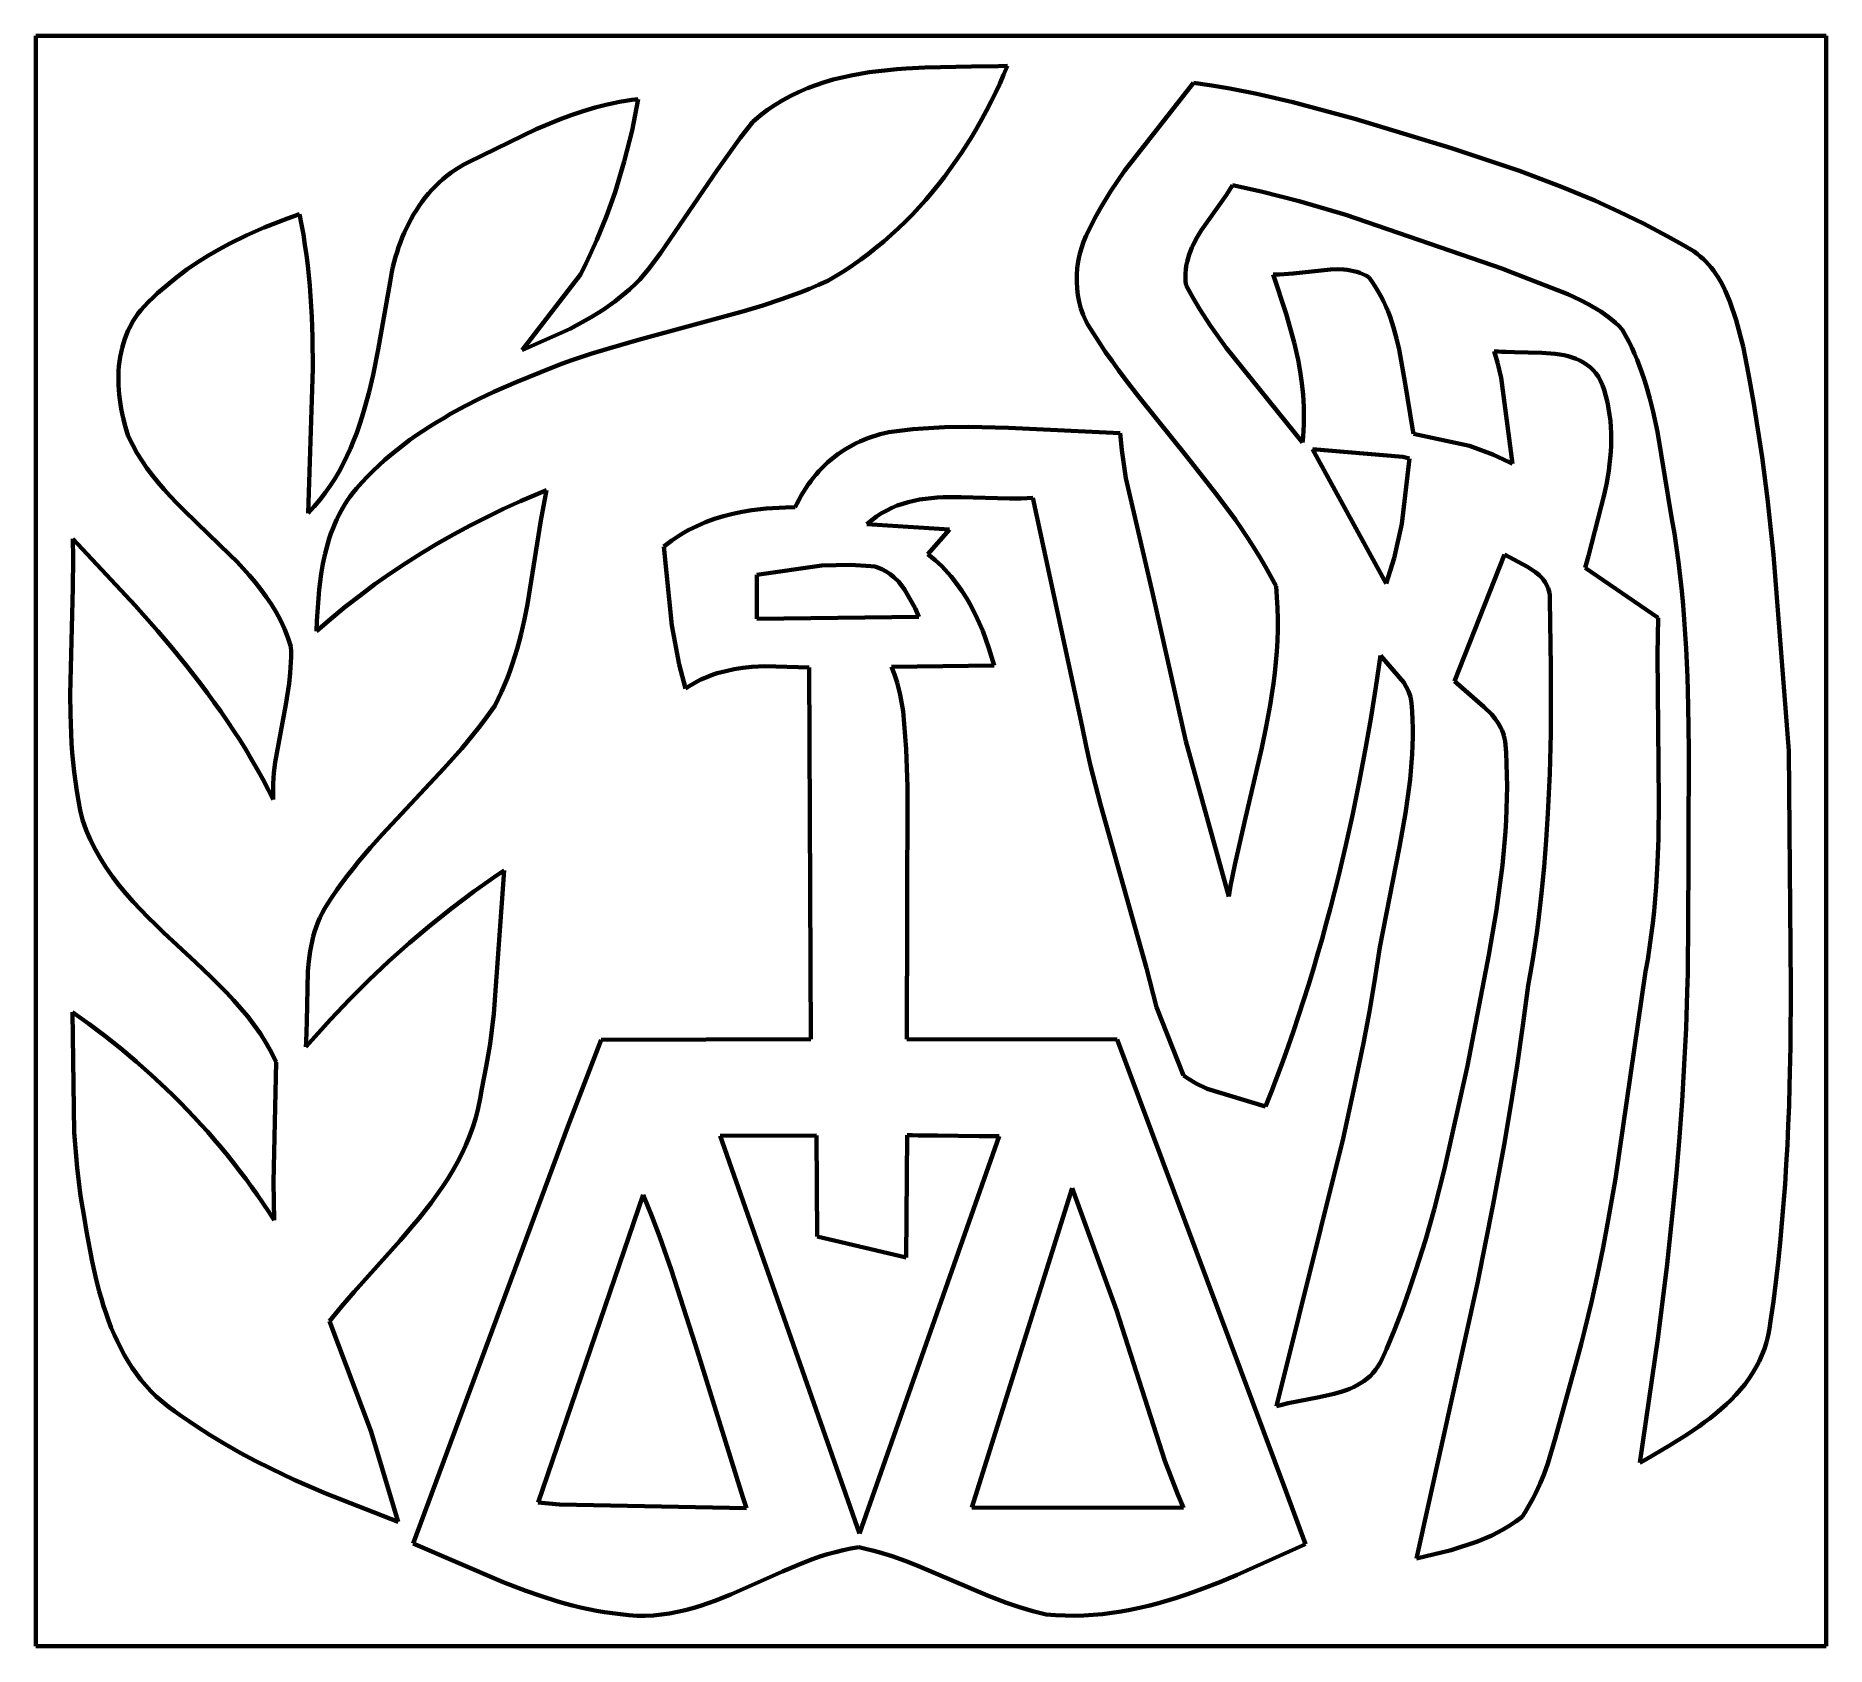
# Model space of a CAD drawing. Header units: millimetres. Extents: x 0 to 4.14, y 0 to 3.72.
import ezdxf

# ---------------------------------------------------------------- set-up
doc = ezdxf.new("R2010")
doc.units = ezdxf.units.MM
for name, color, linetype, lineweight in [('shape0', 7, 'CONTINUOUS', 100), ('shape1', 7, 'CONTINUOUS', 100), ('shape2', 7, 'CONTINUOUS', 100), ('shape3', 7, 'CONTINUOUS', 100), ('shape4', 7, 'CONTINUOUS', 100), ('shape5', 7, 'CONTINUOUS', 100), ('shape6', 7, 'CONTINUOUS', 100), ('shape7', 7, 'CONTINUOUS', 100)]:
    doc.layers.add(name, color=color, linetype=linetype, lineweight=lineweight)

msp = doc.modelspace()

# ---------------------------------------------------------------- linework, layer by layer
at = {"layer": 'shape0'}
for p, q in [((0, 3.7222), (4.1389, 3.7222)), ((0, 0), (0, 3.7222)), ((4.1389, 3.7222), (4.1389, 0)), ((1.9693, 3.6431), (1.9479, 3.6407)), ((1.9907, 3.645), (1.9693, 3.6431)), ((2.0123, 3.6466), (1.9907, 3.645)), ((2.0555, 3.6488), (2.0123, 3.6466)), ((2.1628, 3.6511), (2.0555, 3.6488)), ((2.2256, 3.652), (2.1628, 3.6511)), ((2.2462, 3.6526), (2.2256, 3.652)), ((2.2374, 3.6318), (2.2462, 3.6526)), ((1.7837, 3.6011), (1.7645, 3.5929)), ((1.8033, 3.6085), (1.7837, 3.6011)), ((1.8233, 3.6151), (1.8033, 3.6085)), ((1.8435, 3.621), (1.8233, 3.6151)), ((1.8639, 3.6261), (1.8435, 3.621)), ((1.8846, 3.6306), (1.8639, 3.6261)), ((1.9056, 3.6345), (1.8846, 3.6306)), ((1.9266, 3.6379), (1.9056, 3.6345)), ((1.9479, 3.6407), (1.9266, 3.6379)), ((2.2186, 3.5905), (2.2282, 3.6111)), ((2.2282, 3.6111), (2.2374, 3.6318)), ((2.6765, 3.6136), (2.5169, 3.4098)), ((2.7186, 3.6075), (2.6765, 3.6136)), ((2.7604, 3.6005), (2.7186, 3.6075)), ((1.3209, 3.5634), (1.2928, 3.5563)), ((1.3351, 3.5665), (1.3209, 3.5634)), ((1.3494, 3.5693), (1.3351, 3.5665)), ((1.3637, 3.5718), (1.3494, 3.5693)), ((1.3782, 3.5739), (1.3637, 3.5718)), ((1.3927, 3.5757), (1.3782, 3.5739)), ((1.3783, 3.5032), (1.3927, 3.5757)), ((1.709, 3.5628), (1.6914, 3.5508)), ((1.7271, 3.5738), (1.709, 3.5628)), ((1.7456, 3.5838), (1.7271, 3.5738)), ((1.7645, 3.5929), (1.7456, 3.5838)), ((2.1981, 3.5499), (2.2086, 3.5701)), ((2.2086, 3.5701), (2.2186, 3.5905)), ((2.8229, 3.5882), (2.7604, 3.6005)), ((2.9056, 3.5691), (2.8229, 3.5882)), ((3.049, 3.5303), (2.9056, 3.5691)), ((1.2103, 3.5289), (1.1566, 3.5066)), ((1.2375, 3.5389), (1.2103, 3.5289)), ((1.265, 3.5481), (1.2375, 3.5389)), ((1.2928, 3.5563), (1.265, 3.5481)), ((1.6577, 3.5235), (1.6289, 3.4871)), ((1.6743, 3.5377), (1.6577, 3.5235)), ((1.6914, 3.5508), (1.6743, 3.5377)), ((2.1761, 3.5101), (2.1873, 3.5299)), ((2.1873, 3.5299), (2.1981, 3.5499)), ((3.2725, 3.4623), (3.049, 3.5303)), ((1.1566, 3.5066), (1.0001, 3.4298)), ((1.3604, 3.4315), (1.3783, 3.5032)), ((1.6289, 3.4871), (1.575, 3.4115)), ((2.1524, 3.4711), (2.1645, 3.4904)), ((2.1645, 3.4904), (2.1761, 3.5101)), ((2.1272, 3.433), (2.14, 3.4519)), ((2.14, 3.4519), (2.1524, 3.4711)), ((3.43, 3.4099), (3.2725, 3.4623)), ((0.95, 3.3984), (0.9409, 3.3909)), ((0.9594, 3.4055), (0.95, 3.3984)), ((0.9691, 3.4122), (0.9594, 3.4055)), ((0.9791, 3.4185), (0.9691, 3.4122)), ((0.9894, 3.4244), (0.9791, 3.4185)), ((1.0001, 3.4298), (0.9894, 3.4244)), ((1.339, 3.3609), (1.3604, 3.4315)), ((1.575, 3.4115), (1.4445, 3.2196)), ((2.0863, 3.3781), (2.1003, 3.3961)), ((2.1003, 3.3961), (2.114, 3.4144)), ((2.114, 3.4144), (2.1272, 3.433)), ((2.5169, 3.4098), (2.4847, 3.3622)), ((3.5271, 3.3732), (3.43, 3.4099)), ((0.9078, 3.3576), (0.9003, 3.3485)), ((0.9156, 3.3664), (0.9078, 3.3576)), ((0.9237, 3.3749), (0.9156, 3.3664)), ((0.9322, 3.3831), (0.9237, 3.3749)), ((0.9409, 3.3909), (0.9322, 3.3831)), ((1.3193, 3.3052), (1.339, 3.3609)), ((2.0572, 3.3431), (2.072, 3.3605)), ((2.072, 3.3605), (2.0863, 3.3781)), ((2.4847, 3.3622), (2.4622, 3.3255)), ((2.6943, 3.2721), (2.7525, 3.3544)), ((2.7525, 3.3544), (2.7668, 3.3771)), ((2.7668, 3.3771), (2.8328, 3.3623)), ((2.8328, 3.3623), (2.9202, 3.3399)), ((3.6037, 3.3412), (3.5271, 3.3732)), ((0.8798, 3.3195), (0.8735, 3.3094)), ((0.8863, 3.3294), (0.8798, 3.3195)), ((0.8931, 3.3391), (0.8863, 3.3294)), ((0.9003, 3.3485), (0.8931, 3.3391)), ((2.0265, 3.3095), (2.042, 3.3261)), ((2.042, 3.3261), (2.0572, 3.3431)), ((2.4622, 3.3255), (2.448, 3.3004)), ((2.9202, 3.3399), (3.0284, 3.3084)), ((3.6604, 3.3156), (3.6037, 3.3412)), ((3.7163, 3.2883), (3.6604, 3.3156)), ((0.5279, 3.279), (0.488, 3.2613)), ((0.5821, 3.3), (0.5279, 3.279)), ((0.6095, 3.3096), (0.5821, 3.3)), ((0.6142, 3.2861), (0.6095, 3.3096)), ((0.6185, 3.2626), (0.6142, 3.2861)), ((0.8567, 3.2779), (0.8518, 3.267)), ((0.862, 3.2886), (0.8567, 3.2779)), ((0.8676, 3.2991), (0.862, 3.2886)), ((0.8735, 3.3094), (0.8676, 3.2991)), ((1.2972, 3.2505), (1.3193, 3.3052)), ((1.9775, 3.2621), (1.9942, 3.2775)), ((1.9942, 3.2775), (2.0105, 3.2933)), ((2.0105, 3.2933), (2.0265, 3.3095)), ((2.4347, 3.2749), (2.428, 3.2608)), ((2.448, 3.3004), (2.4347, 3.2749)), ((2.6849, 3.2567), (2.6943, 3.2721)), ((3.0284, 3.3084), (3.391, 3.1839)), ((3.7714, 3.2594), (3.7163, 3.2883)), ((0.4487, 3.242), (0.4231, 3.2282)), ((0.488, 3.2613), (0.4487, 3.242)), ((0.6223, 3.239), (0.6185, 3.2626)), ((0.6257, 3.2154), (0.6223, 3.239)), ((0.8387, 3.2337), (0.835, 3.2224)), ((0.8428, 3.2449), (0.8387, 3.2337)), ((0.8471, 3.256), (0.8428, 3.2449)), ((0.8518, 3.267), (0.8471, 3.256)), ((1.2726, 3.1967), (1.2972, 3.2505)), ((1.9252, 3.2185), (1.943, 3.2326)), ((1.943, 3.2326), (1.9605, 3.2471)), ((1.9605, 3.2471), (1.9775, 3.2621)), ((2.4171, 3.2313), (2.4131, 3.2161)), ((2.4221, 3.2462), (2.4171, 3.2313)), ((2.428, 3.2608), (2.4221, 3.2462)), ((2.6693, 3.2247), (2.6727, 3.2329)), ((2.6727, 3.2329), (2.6765, 3.2409)), ((2.6765, 3.2409), (2.6849, 3.2567)), ((3.8077, 3.2391), (3.7714, 3.2594)), ((3.8256, 3.2286), (3.8077, 3.2391)), ((3.8334, 3.2236), (3.8256, 3.2286)), ((0.3734, 3.198), (0.3494, 3.1817)), ((0.398, 3.2135), (0.3734, 3.198)), ((0.4231, 3.2282), (0.398, 3.2135)), ((0.6286, 3.1917), (0.6257, 3.2154)), ((0.6312, 3.168), (0.6286, 3.1917)), ((0.8257, 3.1881), (0.8232, 3.1766)), ((0.8285, 3.1995), (0.8257, 3.1881)), ((0.8316, 3.211), (0.8285, 3.1995)), ((0.835, 3.2224), (0.8316, 3.211)), ((1.2595, 3.1702), (1.2726, 3.1967)), ((1.4445, 3.2196), (1.4161, 3.1828)), ((1.8695, 3.1793), (1.8885, 3.1919)), ((1.8885, 3.1919), (1.907, 3.2049)), ((1.907, 3.2049), (1.9252, 3.2185)), ((2.4099, 3.2007), (2.4077, 3.1852)), ((2.4131, 3.2161), (2.4099, 3.2007)), ((2.6584, 3.182), (2.6597, 3.1908)), ((2.6597, 3.1908), (2.6614, 3.1995)), ((2.6614, 3.1995), (2.6636, 3.208)), ((2.6636, 3.208), (2.6663, 3.2164)), ((2.6663, 3.2164), (2.6693, 3.2247)), ((3.8407, 3.2182), (3.8334, 3.2236)), ((3.8477, 3.2125), (3.8407, 3.2182)), ((3.8544, 3.2065), (3.8477, 3.2125)), ((3.8608, 3.2002), (3.8544, 3.2065)), ((3.8669, 3.1936), (3.8608, 3.2002)), ((3.8726, 3.1868), (3.8669, 3.1936)), ((0.3034, 3.1462), (0.2816, 3.1271)), ((0.3261, 3.1644), (0.3034, 3.1462)), ((0.3494, 3.1817), (0.3261, 3.1644)), ((0.6334, 3.1443), (0.6312, 3.168)), ((0.8192, 3.1536), (0.7913, 2.9972)), ((0.8232, 3.1766), (0.8192, 3.1536)), ((1.1245, 2.9959), (1.2595, 3.1702)), ((1.3885, 3.1511), (1.3723, 3.136)), ((1.3963, 3.159), (1.3885, 3.1511)), ((1.4161, 3.1828), (1.3963, 3.159)), ((1.7883, 3.1377), (1.8095, 3.1465)), ((1.8095, 3.1465), (1.8306, 3.1557)), ((1.8306, 3.1557), (1.8502, 3.1672)), ((1.8502, 3.1672), (1.8695, 3.1793)), ((2.4065, 3.1695), (2.4063, 3.1539)), ((2.4063, 3.1539), (2.4071, 3.1383)), ((2.4077, 3.1852), (2.4065, 3.1695)), ((2.6576, 3.1638), (2.6577, 3.173)), ((2.658, 3.1545), (2.6576, 3.1638)), ((2.6577, 3.173), (2.6584, 3.182)), ((2.6591, 3.1449), (2.658, 3.1545)), ((2.8754, 3.1702), (2.8603, 3.1703)), ((2.8603, 3.1703), (2.8907, 3.0793)), ((2.9064, 3.1725), (2.8754, 3.1702)), ((2.9933, 3.1824), (2.9064, 3.1725)), ((3.0089, 3.1827), (2.9933, 3.1824)), ((3.0241, 3.182), (3.0089, 3.1827)), ((3.0316, 3.1812), (3.0241, 3.182)), ((3.0391, 3.18), (3.0316, 3.1812)), ((3.0464, 3.1785), (3.0391, 3.18)), ((3.0536, 3.1766), (3.0464, 3.1785)), ((3.0607, 3.1743), (3.0536, 3.1766)), ((3.0677, 3.1715), (3.0607, 3.1743)), ((3.0746, 3.1682), (3.0677, 3.1715)), ((3.0813, 3.1644), (3.0746, 3.1682)), ((3.0892, 3.1537), (3.0813, 3.1644)), ((3.0965, 3.1427), (3.0892, 3.1537)), ((3.391, 3.1839), (3.4008, 3.1796)), ((3.4008, 3.1796), (3.5419, 3.1248)), ((3.8781, 3.1798), (3.8726, 3.1868)), ((3.8833, 3.1725), (3.8781, 3.1798)), ((3.8882, 3.165), (3.8833, 3.1725)), ((3.8973, 3.1495), (3.8882, 3.165)), ((3.9055, 3.1334), (3.8973, 3.1495)), ((0.2605, 3.1071), (0.2503, 3.0966)), ((0.271, 3.1172), (0.2605, 3.1071)), ((0.2816, 3.1271), (0.271, 3.1172)), ((0.6353, 3.1205), (0.6334, 3.1443)), ((0.638, 3.0729), (0.6353, 3.1205)), ((1.3383, 3.1082), (1.3114, 3.0891)), ((1.3556, 3.1217), (1.3383, 3.1082)), ((1.3723, 3.136), (1.3556, 3.1217)), ((1.6804, 3.0991), (1.7239, 3.1136)), ((1.7239, 3.1136), (1.7455, 3.1213)), ((1.7455, 3.1213), (1.7669, 3.1293)), ((1.7669, 3.1293), (1.7883, 3.1377)), ((2.4071, 3.1383), (2.409, 3.1228)), ((2.409, 3.1228), (2.412, 3.1074)), ((2.412, 3.1074), (2.4161, 3.0923)), ((2.6744, 3.1177), (2.6591, 3.1449)), ((2.6904, 3.091), (2.6744, 3.1177)), ((3.1033, 3.1316), (3.0965, 3.1427)), ((3.1097, 3.1202), (3.1033, 3.1316)), ((3.1155, 3.1086), (3.1097, 3.1202)), ((3.121, 3.0968), (3.1155, 3.1086)), ((3.5419, 3.1248), (3.5712, 3.1114)), ((3.5712, 3.1114), (3.5902, 3.1015)), ((3.9162, 3.1082), (3.9055, 3.1334)), ((3.9308, 3.0647), (3.9162, 3.1082)), ((0.2297, 3.0702), (0.2239, 3.0609)), ((0.236, 3.0793), (0.2297, 3.0702)), ((0.2429, 3.0881), (0.236, 3.0793)), ((0.2503, 3.0966), (0.2429, 3.0881)), ((0.6396, 3.0252), (0.638, 3.0729)), ((1.2835, 3.0716), (1.2352, 3.0451)), ((1.3114, 3.0891), (1.2835, 3.0716)), ((1.3929, 3.0195), (1.6366, 3.0856)), ((1.6366, 3.0856), (1.6804, 3.0991)), ((2.4161, 3.0923), (2.4213, 3.0776)), ((2.4213, 3.0776), (2.4277, 3.0632)), ((2.4277, 3.0632), (2.4313, 3.0561)), ((2.7158, 3.0518), (2.6904, 3.091)), ((2.8907, 3.0793), (2.909, 3.0133)), ((3.126, 3.0848), (3.121, 3.0968)), ((3.1306, 3.0726), (3.126, 3.0848)), ((3.1349, 3.0604), (3.1306, 3.0726)), ((3.5902, 3.1015), (3.6087, 3.0907)), ((3.6087, 3.0907), (3.6176, 3.0849)), ((3.6176, 3.0849), (3.6264, 3.0789)), ((3.6264, 3.0789), (3.635, 3.0725)), ((3.635, 3.0725), (3.6434, 3.0659)), ((3.6434, 3.0659), (3.6516, 3.0588)), ((3.9466, 3.004), (3.9308, 3.0647)), ((0.2057, 3.0217), (0.2024, 3.0115)), ((0.2095, 3.0318), (0.2057, 3.0217)), ((0.2138, 3.0417), (0.2095, 3.0318)), ((0.2186, 3.0514), (0.2138, 3.0417)), ((0.2239, 3.0609), (0.2186, 3.0514)), ((0.6402, 2.9535), (0.6396, 3.0252)), ((1.2352, 3.0451), (1.1245, 2.9959)), ((2.4313, 3.0561), (2.4449, 3.0342)), ((2.4449, 3.0342), (2.4588, 3.0126)), ((2.7518, 3.0008), (2.7158, 3.0518)), ((3.1388, 3.0479), (3.1349, 3.0604)), ((3.1458, 3.0227), (3.1388, 3.0479)), ((3.1518, 2.997), (3.1458, 3.0227)), ((3.6516, 3.0588), (3.6595, 3.0515)), ((3.6595, 3.0515), (3.6672, 3.0437)), ((3.6672, 3.0437), (3.675, 3.0299)), ((3.675, 3.0299), (3.6823, 3.016)), ((0.197, 2.9906), (0.195, 2.98)), ((0.1995, 3.0011), (0.197, 2.9906)), ((0.2024, 3.0115), (0.1995, 3.0011)), ((0.7913, 2.9972), (0.7795, 2.9383)), ((1.2394, 2.9724), (1.2829, 2.9871)), ((1.2829, 2.9871), (1.3267, 3.0006)), ((1.3267, 3.0006), (1.3929, 3.0195)), ((2.4588, 3.0126), (2.4732, 2.9912)), ((2.4732, 2.9912), (2.4879, 2.9701)), ((2.9285, 2.7824), (2.7518, 3.0008)), ((2.909, 3.0133), (2.9179, 2.9733)), ((3.1656, 2.9186), (3.1518, 2.997)), ((3.3802, 2.9926), (3.3713, 2.9936)), ((3.3713, 2.9936), (3.3794, 2.9674)), ((3.3894, 2.9919), (3.3802, 2.9926)), ((3.3989, 2.9914), (3.3894, 2.9919)), ((3.4187, 2.9908), (3.3989, 2.9914)), ((3.4814, 2.9896), (3.4187, 2.9908)), ((3.5024, 2.9882), (3.4814, 2.9896)), ((3.5127, 2.987), (3.5024, 2.9882)), ((3.5228, 2.9856), (3.5127, 2.987)), ((3.5328, 2.9837), (3.5228, 2.9856)), ((3.5425, 2.9814), (3.5328, 2.9837)), ((3.5519, 2.9787), (3.5425, 2.9814)), ((3.6823, 3.016), (3.6893, 3.0018)), ((3.6893, 3.0018), (3.6958, 2.9875)), ((3.6958, 2.9875), (3.7019, 2.9731)), ((3.9593, 2.9403), (3.9466, 3.004)), ((0.1913, 2.9476), (0.1909, 2.9367)), ((0.1922, 2.9585), (0.1913, 2.9476)), ((0.1934, 2.9693), (0.1922, 2.9585)), ((0.195, 2.98), (0.1934, 2.9693)), ((0.6305, 2.6429), (0.6402, 2.9535)), ((1.1101, 2.9217), (1.1963, 2.9565)), ((1.1963, 2.9565), (1.2178, 2.9647)), ((1.2178, 2.9647), (1.2394, 2.9724)), ((2.4879, 2.9701), (2.503, 2.9492)), ((2.503, 2.9492), (2.5183, 2.9284)), ((2.9179, 2.9733), (2.9228, 2.9465)), ((2.9228, 2.9465), (2.9267, 2.9195)), ((3.3794, 2.9674), (3.3879, 2.932)), ((3.561, 2.9754), (3.5519, 2.9787)), ((3.5697, 2.9716), (3.561, 2.9754)), ((3.578, 2.9671), (3.5697, 2.9716)), ((3.5859, 2.962), (3.578, 2.9671)), ((3.5933, 2.9562), (3.5859, 2.962)), ((3.6002, 2.9496), (3.5933, 2.9562)), ((3.6066, 2.9422), (3.6002, 2.9496)), ((3.6123, 2.934), (3.6066, 2.9422)), ((3.7019, 2.9731), (3.7076, 2.9585)), ((3.7076, 2.9585), (3.713, 2.9438)), ((3.713, 2.9438), (3.718, 2.9289)), ((3.9708, 2.8764), (3.9593, 2.9403)), ((0.1909, 2.9367), (0.1908, 2.9258)), ((0.1908, 2.9258), (0.1911, 2.9148)), ((0.1911, 2.9148), (0.1917, 2.9038)), ((0.1917, 2.9038), (0.1926, 2.8928)), ((0.7704, 2.8995), (0.7655, 2.8802)), ((0.7795, 2.9383), (0.7704, 2.8995)), ((1.0251, 2.8829), (1.0589, 2.899)), ((1.0589, 2.899), (1.1101, 2.9217)), ((2.5183, 2.9284), (2.5497, 2.8874)), ((2.9267, 2.9195), (2.9295, 2.8924)), ((3.1823, 2.8147), (3.1656, 2.9186)), ((3.3879, 2.932), (3.4135, 2.7328)), ((3.6174, 2.9249), (3.6123, 2.934)), ((3.6219, 2.9148), (3.6174, 2.9249)), ((3.6256, 2.9038), (3.6219, 2.9148)), ((3.6297, 2.8895), (3.6256, 2.9038)), ((3.718, 2.9289), (3.7228, 2.914)), ((3.7228, 2.914), (3.7314, 2.8838)), ((0.1926, 2.8928), (0.1939, 2.8819)), ((0.1939, 2.8819), (0.1973, 2.8601)), ((0.1973, 2.8601), (0.2018, 2.8385)), ((0.7601, 2.8611), (0.7544, 2.8421)), ((0.7655, 2.8802), (0.7601, 2.8611)), ((0.959, 2.8481), (0.9918, 2.866)), ((0.9918, 2.866), (1.0251, 2.8829)), ((2.5497, 2.8874), (2.6632, 2.7464)), ((2.9295, 2.8924), (2.9312, 2.8651)), ((2.9312, 2.8651), (2.9316, 2.8514)), ((3.6332, 2.8751), (3.6297, 2.8895)), ((3.636, 2.8608), (3.6332, 2.8751)), ((3.6383, 2.8465), (3.636, 2.8608)), ((3.7314, 2.8838), (3.739, 2.8532)), ((3.9812, 2.8124), (3.9708, 2.8764)), ((0.2018, 2.8385), (0.2073, 2.8174)), ((0.2073, 2.8174), (0.2138, 2.7967)), ((0.7483, 2.8234), (0.7418, 2.8048)), ((0.7544, 2.8421), (0.7483, 2.8234)), ((0.8955, 2.8092), (0.9111, 2.8194)), ((0.9111, 2.8194), (0.9269, 2.8292)), ((0.9269, 2.8292), (0.9429, 2.8388)), ((0.9429, 2.8388), (0.959, 2.8481)), ((2.0639, 2.8157), (2.0271, 2.8128)), ((2.1008, 2.8175), (2.0639, 2.8157)), ((2.1562, 2.8184), (2.1008, 2.8175)), ((2.2485, 2.8163), (2.1562, 2.8184)), ((2.507, 2.8034), (2.2485, 2.8163)), ((2.9314, 2.8239), (2.9308, 2.8101)), ((2.9317, 2.8377), (2.9314, 2.8239)), ((2.9316, 2.8514), (2.9317, 2.8377)), ((3.1848, 2.8021), (3.1823, 2.8147)), ((3.6399, 2.8321), (3.6383, 2.8465)), ((3.6411, 2.8178), (3.6399, 2.8321)), ((3.6417, 2.8035), (3.6411, 2.8178)), ((3.739, 2.8532), (3.7489, 2.8069)), ((0.2138, 2.7967), (0.2232, 2.7773)), ((0.2232, 2.7773), (0.2336, 2.7586)), ((0.7347, 2.7864), (0.7271, 2.7683)), ((0.7418, 2.8048), (0.7347, 2.7864)), ((0.8354, 2.7656), (0.8501, 2.777)), ((0.8501, 2.777), (0.865, 2.7881)), ((0.865, 2.7881), (0.8801, 2.7988)), ((0.8801, 2.7988), (0.8955, 2.8092)), ((1.8876, 2.7758), (1.879, 2.771)), ((1.8963, 2.7804), (1.8876, 2.7758)), ((1.9053, 2.7846), (1.8963, 2.7804)), ((1.9144, 2.7886), (1.9053, 2.7846)), ((1.9236, 2.7923), (1.9144, 2.7886)), ((1.933, 2.7956), (1.9236, 2.7923)), ((1.9425, 2.7987), (1.933, 2.7956)), ((1.9522, 2.8015), (1.9425, 2.7987)), ((1.962, 2.8039), (1.9522, 2.8015)), ((1.972, 2.806), (1.962, 2.8039)), ((1.9903, 2.8086), (1.972, 2.806)), ((2.0087, 2.8109), (1.9903, 2.8086)), ((2.0271, 2.8128), (2.0087, 2.8109)), ((2.5107, 2.7642), (2.507, 2.8034)), ((2.9298, 2.7963), (2.9285, 2.7824)), ((2.9308, 2.8101), (2.9298, 2.7963)), ((3.3143, 2.7742), (3.1848, 2.8021)), ((3.3686, 2.7546), (3.3143, 2.7742)), ((3.6407, 2.7606), (3.6415, 2.7749)), ((3.6415, 2.7749), (3.6418, 2.7892)), ((3.6418, 2.7892), (3.6417, 2.8035)), ((3.7489, 2.8069), (3.7824, 2.6047)), ((3.9906, 2.7482), (3.9812, 2.8124)), ((0.2336, 2.7586), (0.2448, 2.7405)), ((0.2448, 2.7405), (0.2568, 2.723)), ((0.7103, 2.7328), (0.7009, 2.7155)), ((0.719, 2.7504), (0.7103, 2.7328)), ((0.7271, 2.7683), (0.719, 2.7504)), ((0.7931, 2.7293), (0.8069, 2.7418)), ((0.8069, 2.7418), (0.821, 2.7539)), ((0.821, 2.7539), (0.8354, 2.7656)), ((1.8313, 2.7365), (1.8241, 2.7298)), ((1.8388, 2.7429), (1.8313, 2.7365)), ((1.8464, 2.749), (1.8388, 2.7429)), ((1.8543, 2.7549), (1.8464, 2.749)), ((1.8623, 2.7605), (1.8543, 2.7549)), ((1.8706, 2.7659), (1.8623, 2.7605)), ((1.879, 2.771), (1.8706, 2.7659)), ((2.5201, 2.6994), (2.5107, 2.7642)), ((2.6632, 2.7464), (2.7272, 2.6654)), ((3.4061, 2.7368), (3.3686, 2.7546)), ((3.4135, 2.7328), (3.4061, 2.7368)), ((3.6362, 2.7178), (3.6381, 2.732)), ((3.6381, 2.732), (3.6396, 2.7463)), ((3.6396, 2.7463), (3.6407, 2.7606)), ((4.0031, 2.6517), (3.9906, 2.7482)), ((0.2568, 2.723), (0.2696, 2.706)), ((0.2696, 2.706), (0.2829, 2.6894)), ((0.6909, 2.6985), (0.6802, 2.6819)), ((0.7009, 2.7155), (0.6909, 2.6985)), ((0.7535, 2.6897), (0.7664, 2.7033)), ((0.7664, 2.7033), (0.7796, 2.7165)), ((0.7796, 2.7165), (0.7931, 2.7293)), ((1.7913, 2.693), (1.7854, 2.685)), ((1.7974, 2.7008), (1.7913, 2.693)), ((1.8037, 2.7084), (1.7974, 2.7008)), ((1.8103, 2.7158), (1.8037, 2.7084)), ((1.8171, 2.7229), (1.8103, 2.7158)), ((1.8241, 2.7298), (1.8171, 2.7229)), ((2.5824, 2.4314), (2.5201, 2.6994)), ((3.6315, 2.6893), (3.6362, 2.7178)), ((0.2829, 2.6894), (0.2968, 2.6733)), ((0.2968, 2.6733), (0.3112, 2.6575)), ((0.3112, 2.6575), (0.326, 2.642)), ((0.6566, 2.6497), (0.6436, 2.6342)), ((0.6688, 2.6656), (0.6566, 2.6497)), ((0.6802, 2.6819), (0.6688, 2.6656)), ((0.7191, 2.6466), (0.7259, 2.6565)), ((0.7259, 2.6565), (0.7333, 2.6663)), ((0.7333, 2.6663), (0.741, 2.6758)), ((0.741, 2.6758), (0.7535, 2.6897)), ((1.1602, 2.6637), (1.1205, 2.6467)), ((1.1803, 2.6718), (1.1602, 2.6637)), ((1.1675, 2.6021), (1.1803, 2.6718)), ((1.7646, 2.6508), (1.76, 2.6417)), ((1.7694, 2.6596), (1.7646, 2.6508)), ((1.7745, 2.6683), (1.7694, 2.6596)), ((1.7798, 2.6768), (1.7745, 2.6683)), ((1.7854, 2.685), (1.7798, 2.6768)), ((2.03, 2.6476), (2.0432, 2.6501)), ((2.0432, 2.6501), (2.0566, 2.6521)), ((2.0566, 2.6521), (2.0701, 2.6537)), ((2.0701, 2.6537), (2.0837, 2.6548)), ((2.0837, 2.6548), (2.0975, 2.6556)), ((2.0975, 2.6556), (2.1113, 2.656)), ((2.1113, 2.656), (2.1393, 2.656)), ((2.1393, 2.656), (2.251, 2.6528)), ((2.251, 2.6528), (2.2782, 2.653)), ((2.2782, 2.653), (2.2916, 2.6535)), ((2.2916, 2.6535), (2.3049, 2.6544)), ((2.3049, 2.6544), (2.419, 2.1254)), ((2.7272, 2.6654), (2.758, 2.6241)), ((3.5892, 2.5203), (3.6258, 2.6609)), ((3.6258, 2.6609), (3.6315, 2.6893)), ((4.0171, 2.5226), (4.0031, 2.6517)), ((0.326, 2.642), (0.3411, 2.6267)), ((0.3411, 2.6267), (0.372, 2.5967)), ((0.6298, 2.6191), (0.6305, 2.6429)), ((0.6436, 2.6342), (0.6298, 2.6191)), ((0.6957, 2.6048), (0.701, 2.6155)), ((0.701, 2.6155), (0.7066, 2.6261)), ((0.7066, 2.6261), (0.7126, 2.6364)), ((0.7126, 2.6364), (0.7191, 2.6466)), ((1.0423, 2.61), (1.0039, 2.5904)), ((1.0812, 2.6288), (1.0423, 2.61)), ((1.1205, 2.6467), (1.0812, 2.6288)), ((1.59, 2.612), (1.5689, 2.6055)), ((1.6114, 2.6175), (1.59, 2.612)), ((1.6331, 2.6221), (1.6114, 2.6175)), ((1.655, 2.6257), (1.6331, 2.6221)), ((1.6884, 2.6296), (1.655, 2.6257)), ((1.7332, 2.6322), (1.6884, 2.6296)), ((1.7557, 2.6325), (1.7332, 2.6322)), ((1.76, 2.6417), (1.7557, 2.6325)), ((1.9323, 2.6026), (1.9436, 2.611)), ((1.9436, 2.611), (1.9552, 2.6186)), ((1.9552, 2.6186), (1.967, 2.6253)), ((1.967, 2.6253), (1.9791, 2.6312)), ((1.9791, 2.6312), (1.9915, 2.6363)), ((1.9915, 2.6363), (2.0041, 2.6407)), ((2.0041, 2.6407), (2.0169, 2.6445)), ((2.0169, 2.6445), (2.03, 2.6476)), ((2.758, 2.6241), (2.773, 2.6032)), ((0.372, 2.5967), (0.4496, 2.522)), ((0.6784, 2.5604), (0.6822, 2.5717)), ((0.6822, 2.5717), (0.6864, 2.5829)), ((0.6864, 2.5829), (0.6909, 2.5939)), ((0.6909, 2.5939), (0.6957, 2.6048)), ((0.9659, 2.5699), (0.9285, 2.5485)), ((1.0039, 2.5904), (0.9659, 2.5699)), ((1.1365, 2.4089), (1.1675, 2.6021)), ((1.489, 2.5681), (1.4796, 2.5621)), ((1.4985, 2.5738), (1.489, 2.5681)), ((1.5082, 2.5792), (1.4985, 2.5738)), ((1.518, 2.5843), (1.5082, 2.5792)), ((1.528, 2.5891), (1.518, 2.5843)), ((1.5482, 2.5979), (1.528, 2.5891)), ((1.5689, 2.6055), (1.5482, 2.5979)), ((1.9214, 2.5932), (1.9323, 2.6026)), ((2.1122, 2.5812), (1.9214, 2.5932)), ((2.0625, 2.5243), (2.1122, 2.5812)), ((2.773, 2.6032), (2.7877, 2.5821)), ((2.7877, 2.5821), (2.802, 2.5608)), ((3.7824, 2.6047), (3.7879, 2.5717)), ((3.7879, 2.5717), (3.7928, 2.5386)), ((0.2295, 2.4057), (0.0855, 2.5593)), ((0.0855, 2.5593), (0.0861, 2.5146)), ((0.6636, 2.5021), (0.6687, 2.5257)), ((0.6687, 2.5257), (0.6749, 2.5489)), ((0.6749, 2.5489), (0.6784, 2.5604)), ((0.8916, 2.5263), (0.8552, 2.5032)), ((0.9285, 2.5485), (0.8916, 2.5263)), ((1.4612, 2.549), (1.4522, 2.542)), ((1.4522, 2.542), (1.47, 2.359)), ((1.4703, 2.5557), (1.4612, 2.549)), ((1.4796, 2.5621), (1.4703, 2.5557)), ((2.802, 2.5608), (2.8159, 2.5392)), ((2.8159, 2.5392), (2.8294, 2.5173)), ((3.7928, 2.5386), (3.7973, 2.5055)), ((0.0861, 2.5146), (0.0854, 2.4473)), ((0.4496, 2.522), (0.4646, 2.5068)), ((0.4646, 2.5068), (0.4792, 2.4912)), ((0.4792, 2.4912), (0.4934, 2.4754)), ((0.6595, 2.4783), (0.6636, 2.5021)), ((0.8552, 2.5032), (0.8194, 2.4792)), ((2.0709, 2.5175), (2.0625, 2.5243)), ((2.079, 2.5105), (2.0709, 2.5175)), ((2.0868, 2.5034), (2.079, 2.5105)), ((2.0944, 2.496), (2.0868, 2.5034)), ((2.1018, 2.4884), (2.0944, 2.496)), ((2.1157, 2.4728), (2.1018, 2.4884)), ((2.8294, 2.5173), (2.8425, 2.4952)), ((2.8425, 2.4952), (2.855, 2.4727)), ((3.2794, 2.2306), (3.3951, 2.5236)), ((3.3951, 2.5236), (3.4486, 2.495)), ((3.4486, 2.495), (3.4671, 2.4824)), ((3.5818, 2.4926), (3.5892, 2.5203)), ((3.7504, 2.3766), (3.5818, 2.4926)), ((3.7973, 2.5055), (3.8013, 2.4724)), ((4.0528, 2.0696), (4.0171, 2.5226)), ((0.0854, 2.4473), (0.0796, 2.1996)), ((0.4934, 2.4754), (0.5072, 2.4592)), ((0.5072, 2.4592), (0.5203, 2.4427)), ((0.5203, 2.4427), (0.5328, 2.4256)), ((0.65, 2.3701), (0.655, 2.4422)), ((0.655, 2.4422), (0.6595, 2.4783)), ((0.7841, 2.4544), (0.7495, 2.4287)), ((0.8194, 2.4792), (0.7841, 2.4544)), ((2.1287, 2.4564), (2.1157, 2.4728)), ((2.1408, 2.4394), (2.1287, 2.4564)), ((2.855, 2.4727), (2.867, 2.4498)), ((2.867, 2.4498), (2.8692, 2.4247)), ((3.4671, 2.4824), (3.4754, 2.4753)), ((3.4754, 2.4753), (3.4827, 2.4676)), ((3.4827, 2.4676), (3.486, 2.4635)), ((3.486, 2.4635), (3.4891, 2.4592)), ((3.4891, 2.4592), (3.4918, 2.4548)), ((3.4918, 2.4548), (3.4941, 2.4501)), ((3.4941, 2.4501), (3.4961, 2.4453)), ((3.4961, 2.4453), (3.4978, 2.4402)), ((3.8013, 2.4724), (3.8048, 2.4392)), ((0.2818, 2.3464), (0.2295, 2.4057)), ((0.5328, 2.4256), (0.5445, 2.4081)), ((0.5445, 2.4081), (0.5554, 2.39)), ((0.7154, 2.4021), (0.682, 2.3747)), ((0.7495, 2.4287), (0.7154, 2.4021)), ((1.1296, 2.3742), (1.1365, 2.4089)), ((2.152, 2.4218), (2.1408, 2.4394)), ((2.1623, 2.4037), (2.152, 2.4218)), ((2.1764, 2.3757), (2.1623, 2.4037)), ((2.6588, 2.092), (2.5824, 2.4314)), ((2.8692, 2.4247), (2.8706, 2.3995)), ((3.4978, 2.4402), (3.499, 2.4349)), ((3.499, 2.4349), (3.4998, 2.4293)), ((3.4998, 2.4293), (3.5002, 2.4235)), ((3.5002, 2.4235), (3.5001, 2.4175)), ((3.5001, 2.4175), (3.5026, 2.2635)), ((3.8048, 2.4392), (3.8079, 2.406)), ((3.8079, 2.406), (3.8106, 2.3728)), ((0.5554, 2.39), (0.5655, 2.3712)), ((0.5655, 2.3712), (0.5746, 2.3518)), ((0.682, 2.3747), (0.6492, 2.3464)), ((0.6492, 2.3464), (0.65, 2.3701)), ((1.1217, 2.3396), (1.1296, 2.3742)), ((2.1889, 2.3467), (2.1764, 2.3757)), ((2.8706, 2.3995), (2.8712, 2.3744)), ((2.8712, 2.3744), (2.8711, 2.3494)), ((3.7493, 2.292), (3.7504, 2.3766)), ((3.8106, 2.3728), (3.813, 2.3395)), ((0.3158, 2.3062), (0.2818, 2.3464)), ((0.5746, 2.3518), (0.5827, 2.3317)), ((0.5827, 2.3317), (0.5896, 2.3108)), ((1.1127, 2.3055), (1.1174, 2.3225)), ((1.1174, 2.3225), (1.1217, 2.3396)), ((1.47, 2.359), (1.4872, 2.2689)), ((2.2033, 2.3071), (2.1889, 2.3467)), ((2.8703, 2.3244), (2.8689, 2.2995)), ((2.8711, 2.3494), (2.8703, 2.3244)), ((3.813, 2.3395), (3.8149, 2.3062)), ((0.349, 2.2654), (0.3158, 2.3062)), ((0.5896, 2.3108), (0.5901, 2.2985)), ((0.5901, 2.2863), (0.5898, 2.2741)), ((0.5901, 2.2985), (0.5901, 2.2863)), ((1.1023, 2.2717), (1.1077, 2.2885)), ((1.1077, 2.2885), (1.1127, 2.3055)), ((2.2154, 2.2665), (2.2033, 2.3071)), ((2.8689, 2.2995), (2.8668, 2.2746)), ((3.0978, 2.2167), (3.1087, 2.2902)), ((3.1087, 2.2902), (3.1628, 2.2276)), ((3.7522, 1.9527), (3.7493, 2.292)), ((3.8149, 2.3062), (3.818, 2.2396)), ((0.3813, 2.2239), (0.349, 2.2654)), ((0.5883, 2.2497), (0.5856, 2.2254)), ((0.5898, 2.2741), (0.5883, 2.2497)), ((1.0838, 2.2219), (1.0904, 2.2384)), ((1.0904, 2.2384), (1.0966, 2.255)), ((1.0966, 2.255), (1.1023, 2.2717)), ((1.4872, 2.2689), (1.502, 2.2133)), ((1.5377, 2.2341), (1.547, 2.2383)), ((1.547, 2.2383), (1.5563, 2.2422)), ((1.5563, 2.2422), (1.5658, 2.2456)), ((1.5658, 2.2456), (1.5754, 2.2488)), ((1.5754, 2.2488), (1.5851, 2.2516)), ((1.5851, 2.2516), (1.5948, 2.254)), ((1.5948, 2.254), (1.6146, 2.2582)), ((1.6146, 2.2582), (1.6347, 2.2612)), ((1.6347, 2.2612), (1.6549, 2.2633)), ((1.6549, 2.2633), (1.6856, 2.2649)), ((1.6856, 2.2649), (1.7879, 2.2623)), ((1.7879, 2.2623), (1.7913, 1.4032)), ((1.9785, 2.264), (2.2154, 2.2665)), ((1.9853, 2.2457), (1.9785, 2.264)), ((1.9911, 2.2272), (1.9853, 2.2457)), ((2.8642, 2.2498), (2.8611, 2.2249)), ((2.8668, 2.2746), (2.8642, 2.2498)), ((3.5026, 2.2635), (3.502, 2.1094)), ((3.818, 2.2396), (3.8199, 2.1729)), ((0.0796, 2.1996), (0.0801, 2.1546)), ((0.397, 2.2028), (0.3813, 2.2239)), ((0.4125, 2.1816), (0.397, 2.2028)), ((0.5856, 2.2254), (0.5778, 2.1768)), ((1.0692, 2.1894), (1.0767, 2.2056)), ((1.0767, 2.2056), (1.0838, 2.2219)), ((1.502, 2.2133), (1.5107, 2.2191)), ((1.5107, 2.2191), (1.5196, 2.2245)), ((1.5196, 2.2245), (1.5286, 2.2295)), ((1.5286, 2.2295), (1.5377, 2.2341)), ((1.9982, 2.199), (1.9911, 2.2272)), ((2.0049, 2.1609), (1.9982, 2.199)), ((2.8576, 2.2002), (2.8536, 2.1754)), ((2.8611, 2.2249), (2.8576, 2.2002)), ((3.0859, 2.1433), (3.0978, 2.2167)), ((3.1628, 2.2276), (3.1733, 2.2074)), ((3.1733, 2.2074), (3.1778, 2.1945)), ((3.1778, 2.1945), (3.1806, 2.1807)), ((3.3476, 2.1715), (3.2794, 2.2306)), ((0.0801, 2.1546), (0.0816, 2.1098)), ((0.4277, 2.1602), (0.4125, 2.1816)), ((0.4425, 2.1385), (0.4277, 2.1602)), ((0.5778, 2.1768), (0.5535, 2.043)), ((1.0368, 2.1397), (1.0491, 2.1564)), ((1.0491, 2.1564), (1.0611, 2.1734)), ((1.0611, 2.1734), (1.0692, 2.1894)), ((2.0123, 2.0737), (2.0049, 2.1609)), ((2.8536, 2.1754), (2.8492, 2.1507)), ((3.1806, 2.1807), (3.182, 2.1608)), ((3.182, 2.1608), (3.1828, 2.141)), ((3.3656, 2.1532), (3.3476, 2.1715)), ((3.3736, 2.1435), (3.3656, 2.1532)), ((3.8199, 2.1729), (3.8212, 2.0728)), ((0.4571, 2.1167), (0.4425, 2.1385)), ((0.4713, 2.0946), (0.4571, 2.1167)), ((1.0113, 2.1071), (1.0242, 2.1233)), ((1.0242, 2.1233), (1.0368, 2.1397)), ((2.419, 2.1254), (2.4283, 2.08)), ((2.8445, 2.126), (2.8342, 2.0767)), ((2.8492, 2.1507), (2.8445, 2.126)), ((3.073, 2.07), (3.0859, 2.1433)), ((3.1828, 2.141), (3.1832, 2.1212)), ((3.1832, 2.1212), (3.1831, 2.1015)), ((3.3808, 2.1332), (3.3736, 2.1435)), ((3.384, 2.1278), (3.3808, 2.1332)), ((3.387, 2.1223), (3.384, 2.1278)), ((3.3896, 2.1166), (3.387, 2.1223)), ((3.3919, 2.1107), (3.3896, 2.1166)), ((0.0816, 2.1098), (0.0828, 2.0874)), ((0.0828, 2.0874), (0.0844, 2.0651)), ((0.4852, 2.0723), (0.4713, 2.0946)), ((0.4987, 2.0497), (0.4852, 2.0723)), ((0.9434, 2.0287), (0.9847, 2.0752)), ((0.9847, 2.0752), (1.0113, 2.1071)), ((2.0148, 1.9863), (2.0123, 2.0737)), ((2.4283, 2.08), (2.4384, 2.0348)), ((2.7577, 1.7326), (2.6588, 2.092)), ((2.8342, 2.0767), (2.7938, 1.9046)), ((3.0592, 1.9969), (3.073, 2.07)), ((3.1826, 2.0818), (3.1817, 2.0621)), ((3.1831, 2.1015), (3.1826, 2.0818)), ((3.394, 2.1046), (3.3919, 2.1107)), ((3.3956, 2.0983), (3.394, 2.1046)), ((3.3969, 2.0918), (3.3956, 2.0983)), ((3.3988, 2.0656), (3.3969, 2.0918)), ((3.502, 2.1094), (3.4997, 2.0169)), ((3.8212, 2.0728), (3.8196, 1.6389)), ((4.0575, 1.5232), (4.0528, 2.0696)), ((0.0844, 2.0651), (0.0863, 2.0428)), ((0.0863, 2.0428), (0.0887, 2.0206)), ((0.5118, 2.0269), (0.4987, 2.0497)), ((0.5535, 2.043), (0.5506, 2.0185)), ((0.8015, 1.8772), (0.9434, 2.0287)), ((2.4384, 2.0348), (2.4609, 1.9451)), ((3.1805, 2.0425), (3.1788, 2.0229)), ((3.1817, 2.0621), (3.1805, 2.0425)), ((3.4002, 2.0394), (3.3988, 2.0656)), ((3.4009, 2.0133), (3.4002, 2.0394)), ((0.0887, 2.0206), (0.0915, 1.9984)), ((0.0915, 1.9984), (0.0948, 1.9763)), ((0.5245, 2.0038), (0.5118, 2.0269)), ((0.5369, 1.9805), (0.5245, 2.0038)), ((0.5489, 1.9939), (0.5485, 1.9816)), ((0.5506, 2.0185), (0.5489, 1.9939)), ((3.0443, 1.9239), (3.0592, 1.9969)), ((3.1769, 2.0033), (3.1721, 1.9643)), ((3.1788, 2.0229), (3.1769, 2.0033)), ((3.4012, 1.9872), (3.4009, 2.0133)), ((3.401, 1.9611), (3.4012, 1.9872)), ((3.4997, 2.0169), (3.4956, 1.9245)), ((0.0948, 1.9763), (0.0985, 1.9542)), ((0.0985, 1.9542), (0.1028, 1.9322)), ((0.5487, 1.9569), (0.5369, 1.9805)), ((0.5485, 1.9816), (0.5484, 1.9693)), ((0.5484, 1.9693), (0.5487, 1.9569)), ((2.0138, 1.403), (2.0148, 1.9863)), ((3.1721, 1.9643), (3.1663, 1.9254)), ((3.4002, 1.935), (3.401, 1.9611)), ((3.7509, 1.868), (3.7522, 1.9527)), ((0.1028, 1.9322), (0.1077, 1.9102)), ((0.1077, 1.9102), (0.1166, 1.8861)), ((2.4609, 1.9451), (2.5679, 1.5668)), ((2.7938, 1.9046), (2.7717, 1.8064)), ((3.0283, 1.8511), (3.0443, 1.9239)), ((3.1663, 1.9254), (3.1524, 1.8478)), ((3.3975, 1.883), (3.3991, 1.909)), ((3.3991, 1.909), (3.4002, 1.935)), ((3.4956, 1.9245), (3.4918, 1.863)), ((0.1166, 1.8861), (0.1267, 1.8629)), ((0.1267, 1.8629), (0.1379, 1.8405)), ((0.774, 1.8462), (0.8015, 1.8772)), ((3.3955, 1.857), (3.3975, 1.883)), ((3.4918, 1.863), (3.4869, 1.8016)), ((3.7489, 1.8116), (3.7509, 1.868)), ((0.1379, 1.8405), (0.1503, 1.8189)), ((0.7471, 1.8147), (0.774, 1.8462)), ((3.0112, 1.7787), (3.0283, 1.8511)), ((3.1524, 1.8478), (3.1073, 1.6154)), ((3.3904, 1.8051), (3.3931, 1.831)), ((3.3931, 1.831), (3.3955, 1.857)), ((0.1503, 1.8189), (0.1636, 1.7981)), ((0.1636, 1.7981), (0.1778, 1.7779)), ((0.7088, 1.7658), (0.7213, 1.7823)), ((0.7213, 1.7823), (0.7341, 1.7986)), ((0.7341, 1.7986), (0.7471, 1.8147)), ((1.065, 1.7811), (1.0129, 1.7444)), ((1.0592, 1.4613), (1.0826, 1.793)), ((1.0826, 1.793), (1.065, 1.7811)), ((2.7717, 1.8064), (2.7621, 1.7572)), ((3.384, 1.7533), (3.3904, 1.8051)), ((3.4869, 1.8016), (3.4809, 1.7403)), ((3.7457, 1.7553), (3.7475, 1.7835)), ((3.7475, 1.7835), (3.7489, 1.8116)), ((0.1778, 1.7779), (0.1929, 1.7583)), ((0.1929, 1.7583), (0.2086, 1.7392)), ((0.2086, 1.7392), (0.225, 1.7206)), ((0.6848, 1.7319), (0.6966, 1.749)), ((0.6966, 1.749), (0.7088, 1.7658)), ((1.0129, 1.7444), (0.962, 1.7062)), ((2.7621, 1.7572), (2.7577, 1.7326)), ((2.9929, 1.7065), (3.0112, 1.7787)), ((3.3765, 1.7015), (3.384, 1.7533)), ((3.4809, 1.7403), (3.4737, 1.6791)), ((3.7435, 1.7272), (3.7457, 1.7553)), ((0.225, 1.7206), (0.242, 1.7024)), ((0.242, 1.7024), (0.2594, 1.6846)), ((0.6617, 1.694), (0.6672, 1.7044)), ((0.6672, 1.7044), (0.6733, 1.7146)), ((0.6733, 1.7146), (0.6848, 1.7319)), ((0.962, 1.7062), (0.9123, 1.6666)), ((2.9833, 1.6705), (2.9929, 1.7065)), ((3.3589, 1.5983), (3.3765, 1.7015)), ((3.738, 1.6711), (3.741, 1.6991)), ((3.741, 1.6991), (3.7435, 1.7272)), ((0.2594, 1.6846), (0.2773, 1.667)), ((0.2773, 1.667), (0.2954, 1.6497)), ((0.6446, 1.6511), (0.6482, 1.6621)), ((0.6482, 1.6621), (0.6522, 1.6729)), ((0.6522, 1.6729), (0.6567, 1.6835)), ((0.6567, 1.6835), (0.6617, 1.694)), ((0.9123, 1.6666), (0.8637, 1.6255)), ((2.9734, 1.6347), (2.9833, 1.6705)), ((3.4737, 1.6791), (3.4697, 1.6486)), ((3.7346, 1.6431), (3.738, 1.6711)), ((0.2954, 1.6497), (0.3691, 1.5812)), ((0.6344, 1.6063), (0.6364, 1.6177)), ((0.6364, 1.6177), (0.6388, 1.6289)), ((0.6388, 1.6289), (0.6415, 1.6401)), ((0.6415, 1.6401), (0.6446, 1.6511)), ((0.8637, 1.6255), (0.8163, 1.5832)), ((2.9632, 1.5989), (2.9734, 1.6347)), ((3.1073, 1.6154), (3.0956, 1.5412)), ((3.4653, 1.6181), (3.4606, 1.5876)), ((3.4697, 1.6486), (3.4653, 1.6181)), ((3.7263, 1.5871), (3.7307, 1.6151)), ((3.7307, 1.6151), (3.7346, 1.6431)), ((3.8196, 1.6389), (3.8193, 1.5967)), ((0.3691, 1.5812), (0.4056, 1.5466)), ((0.6292, 1.5602), (0.6313, 1.5834)), ((0.6313, 1.5834), (0.6344, 1.6063)), ((0.8163, 1.5832), (0.77, 1.5395)), ((2.9526, 1.5632), (2.9632, 1.5989)), ((3.3097, 1.3416), (3.3589, 1.5983)), ((3.4606, 1.5876), (3.4555, 1.5572)), ((3.7214, 1.5592), (3.7263, 1.5871)), ((3.8193, 1.5967), (3.8187, 1.5546)), ((0.4056, 1.5466), (0.4234, 1.529)), ((0.6265, 1.443), (0.6292, 1.5602)), ((0.77, 1.5395), (0.7249, 1.4947)), ((2.5679, 1.5668), (2.5905, 1.4771)), ((2.9418, 1.5276), (2.9526, 1.5632)), ((3.0956, 1.5412), (3.0828, 1.4673)), ((3.4555, 1.5572), (3.4501, 1.5268)), ((3.6516, 1.0801), (3.7214, 1.5592)), ((3.8187, 1.5546), (3.8177, 1.5125)), ((0.4234, 1.529), (0.4408, 1.5111)), ((0.4408, 1.5111), (0.4577, 1.4928)), ((0.4577, 1.4928), (0.4741, 1.4742)), ((0.7249, 1.4947), (0.681, 1.4486)), ((2.9191, 1.4568), (2.9306, 1.4921)), ((2.9306, 1.4921), (2.9418, 1.5276)), ((3.4501, 1.5268), (3.4441, 1.4806)), ((3.8177, 1.5125), (3.8149, 1.4283)), ((4.0564, 1.3865), (4.0575, 1.5232)), ((0.1227, 1.4386), (0.0848, 1.4657)), ((0.0848, 1.4657), (0.0889, 1.1873)), ((0.4741, 1.4742), (0.4899, 1.4551)), ((0.4899, 1.4551), (0.5049, 1.4354)), ((0.681, 1.4486), (0.6241, 1.3855)), ((1.05, 1.3919), (1.0592, 1.4613)), ((2.5905, 1.4771), (2.6529, 1.3192)), ((2.9073, 1.4215), (2.9191, 1.4568)), ((3.0828, 1.4673), (3.069, 1.3936)), ((3.4441, 1.4806), (3.4378, 1.4345)), ((0.1598, 1.4105), (0.1227, 1.4386)), ((0.1963, 1.3815), (0.1598, 1.4105)), ((0.5049, 1.4354), (0.5191, 1.4151)), ((0.5191, 1.4151), (0.5324, 1.3942)), ((0.6249, 1.3969), (0.6265, 1.443)), ((2.8951, 1.3864), (2.9073, 1.4215)), ((3.4378, 1.4345), (3.4243, 1.3424)), ((3.8149, 1.4283), (3.8109, 1.3442)), ((0.2319, 1.3516), (0.1963, 1.3815)), ((0.5324, 1.3942), (0.5447, 1.3725)), ((0.5447, 1.3725), (0.5559, 1.35)), ((0.6241, 1.3855), (0.6249, 1.3969)), ((1.0413, 1.3401), (1.05, 1.3919)), ((1.3069, 1.4015), (1.23, 1.2015)), ((1.7913, 1.4032), (1.3069, 1.4015)), ((2.4997, 1.4024), (2.0138, 1.403)), ((2.8905, 0.3565), (2.4997, 1.4024)), ((2.8825, 1.3514), (2.8951, 1.3864)), ((3.069, 1.3936), (3.0465, 1.2833)), ((4.0544, 1.2955), (4.0564, 1.3865)), ((0.2668, 1.3208), (0.2319, 1.3516)), ((0.5559, 1.35), (0.5493, 1.0728)), ((1.0308, 1.2885), (1.0413, 1.3401)), ((2.8696, 1.3165), (2.8825, 1.3514)), ((3.2569, 1.1035), (3.3097, 1.3416)), ((3.4243, 1.3424), (3.4097, 1.2504)), ((3.8109, 1.3442), (3.8058, 1.2601)), ((0.3007, 1.2892), (0.2668, 1.3208)), ((0.3174, 1.273), (0.3007, 1.2892)), ((1.0273, 1.2656), (1.0308, 1.2885)), ((2.6529, 1.3192), (2.6645, 1.3111)), ((2.6645, 1.3111), (2.6826, 1.3003)), ((2.6826, 1.3003), (2.7079, 1.2881)), ((2.7079, 1.2881), (2.8428, 1.2472)), ((2.8564, 1.2818), (2.8696, 1.3165)), ((3.0465, 1.2833), (3.0222, 1.1734)), ((4.053, 1.25), (4.0544, 1.2955)), ((0.3339, 1.2566), (0.3174, 1.273)), ((0.3501, 1.2399), (0.3339, 1.2566)), ((1.017, 1.2213), (1.0227, 1.2432)), ((1.0227, 1.2432), (1.0273, 1.2656)), ((2.8428, 1.2472), (2.8564, 1.2818)), ((3.4097, 1.2504), (3.3941, 1.1587)), ((3.8058, 1.2601), (3.7996, 1.1762)), ((4.0513, 1.2045), (4.053, 1.25)), ((0.3661, 1.2231), (0.3501, 1.2399)), ((0.3818, 1.206), (0.3661, 1.2231)), ((0.3974, 1.1888), (0.3818, 1.206)), ((1.23, 1.2015), (0.872, 0.237)), ((1.0103, 1.1999), (1.017, 1.2213)), ((4.0492, 1.1591), (4.0513, 1.2045)), ((0.0889, 1.1873), (0.0954, 1.1058)), ((0.4126, 1.1713), (0.3974, 1.1888)), ((0.4277, 1.1536), (0.4126, 1.1713)), ((0.9941, 1.1584), (1.0026, 1.1789)), ((1.0026, 1.1789), (1.0103, 1.1999)), ((3.0222, 1.1734), (2.8685, 0.5545)), ((3.7996, 1.1762), (3.7925, 1.0923)), ((4.0467, 1.1136), (4.0492, 1.1591)), ((0.4424, 1.1356), (0.4277, 1.1536)), ((0.457, 1.1175), (0.4424, 1.1356)), ((0.9637, 1.0993), (0.9746, 1.1186)), ((0.9746, 1.1186), (0.9847, 1.1383)), ((0.9847, 1.1383), (0.9941, 1.1584)), ((3.3941, 1.1587), (3.3689, 1.0214)), ((0.0954, 1.1058), (0.1035, 1.0408)), ((0.4712, 1.0991), (0.457, 1.1175)), ((0.4852, 1.0805), (0.4712, 1.0991)), ((0.4989, 1.0617), (0.4852, 1.0805)), ((0.94, 1.0616), (0.9522, 1.0803)), ((0.9522, 1.0803), (0.9637, 1.0993)), ((3.2325, 1.009), (3.2569, 1.1035)), ((3.6352, 0.9847), (3.6516, 1.0801)), ((3.7925, 1.0923), (3.7845, 1.0084)), ((4.0438, 1.0682), (4.0467, 1.1136)), ((0.1035, 1.0408), (0.1115, 0.9922)), ((0.5124, 1.0427), (0.4989, 1.0617)), ((0.5256, 1.0235), (0.5124, 1.0427)), ((0.5493, 1.0728), (0.5511, 0.9845)), ((0.9141, 1.0251), (0.9273, 1.0432)), ((0.9273, 1.0432), (0.94, 1.0616)), ((4.0405, 1.0229), (4.0438, 1.0682)), ((0.5385, 1.0041), (0.5256, 1.0235)), ((0.5511, 0.9845), (0.5385, 1.0041)), ((0.8863, 0.9895), (0.9004, 1.0072)), ((0.9004, 1.0072), (0.9141, 1.0251)), ((3.2124, 0.9387), (3.2325, 1.009)), ((3.3689, 1.0214), (3.3327, 0.8388)), ((3.7845, 1.0084), (3.7709, 0.8828)), ((4.0367, 0.9775), (4.0405, 1.0229)), ((0.1115, 0.9922), (0.1173, 0.9582)), ((0.1173, 0.9582), (0.1304, 0.8892)), ((0.8423, 0.9376), (0.8719, 0.972)), ((0.8719, 0.972), (0.8863, 0.9895)), ((3.6233, 0.9212), (3.6352, 0.9847)), ((4.0325, 0.9322), (4.0367, 0.9775)), ((0.7361, 0.8193), (0.8423, 0.9376)), ((3.1905, 0.8689), (3.2124, 0.9387)), ((3.6104, 0.858), (3.6233, 0.9212)), ((4.0278, 0.8869), (4.0325, 0.9322)), ((0.1304, 0.8892), (0.138, 0.8545)), ((3.7709, 0.8828), (3.7502, 0.7156)), ((4.0225, 0.8417), (4.0278, 0.8869)), ((0.138, 0.8545), (0.1468, 0.82)), ((3.1749, 0.8228), (3.1905, 0.8689)), ((3.3327, 0.8388), (3.1917, 0.2025)), ((3.5965, 0.795), (3.6104, 0.858)), ((4.0167, 0.7965), (4.0225, 0.8417)), ((0.1468, 0.82), (0.1516, 0.803)), ((0.1516, 0.803), (0.1567, 0.786)), ((0.7068, 0.7854), (0.7361, 0.8193)), ((3.1583, 0.7769), (3.1749, 0.8228)), ((3.589, 0.7636), (3.5965, 0.795)), ((4.0103, 0.7514), (4.0167, 0.7965)), ((0.1567, 0.786), (0.1623, 0.7692)), ((0.1623, 0.7692), (0.1682, 0.7526)), ((0.1682, 0.7526), (0.1745, 0.7362)), ((0.6788, 0.7511), (0.6926, 0.7683)), ((0.7742, 0.498), (0.6788, 0.7511)), ((0.6926, 0.7683), (0.7068, 0.7854)), ((3.1408, 0.7315), (3.1583, 0.7769)), ((3.5813, 0.7323), (3.589, 0.7636)), ((4.0082, 0.7345), (4.0103, 0.7514)), ((0.1745, 0.7362), (0.1813, 0.7201)), ((0.1813, 0.7201), (0.1885, 0.7042)), ((0.1885, 0.7042), (0.1962, 0.6886)), ((3.1221, 0.6864), (3.1408, 0.7315)), ((3.5732, 0.701), (3.5813, 0.7323)), ((3.7502, 0.7156), (3.7084, 0.4239)), ((4.0011, 0.7025), (4.0051, 0.7182)), ((4.0051, 0.7182), (4.0082, 0.7345)), ((0.1962, 0.6886), (0.2044, 0.6733)), ((0.2044, 0.6733), (0.2132, 0.6583)), ((3.1078, 0.6547), (3.1124, 0.664)), ((3.1124, 0.664), (3.1221, 0.6864)), ((3.5559, 0.6387), (3.5647, 0.6699)), ((3.5647, 0.6699), (3.5732, 0.701)), ((3.9839, 0.6581), (3.9904, 0.6724)), ((3.9904, 0.6724), (3.9962, 0.6872)), ((3.9962, 0.6872), (4.0011, 0.7025)), ((0.2132, 0.6583), (0.2225, 0.6437)), ((0.2225, 0.6437), (0.2325, 0.6296)), ((0.2325, 0.6296), (0.243, 0.6158)), ((3.0775, 0.6184), (3.0844, 0.6245)), ((3.0844, 0.6245), (3.0909, 0.6311)), ((3.0909, 0.6311), (3.097, 0.6384)), ((3.097, 0.6384), (3.1026, 0.6462)), ((3.1026, 0.6462), (3.1078, 0.6547)), ((3.5132, 0.482), (3.5559, 0.6387)), ((3.9598, 0.6178), (3.9685, 0.6308)), ((3.9685, 0.6308), (3.9766, 0.6442)), ((3.9766, 0.6442), (3.9839, 0.6581)), ((0.243, 0.6158), (0.2542, 0.6025)), ((0.2542, 0.6025), (0.2661, 0.5897)), ((0.2661, 0.5897), (0.2786, 0.5773)), ((2.9629, 0.5746), (3.0014, 0.5831)), ((3.0014, 0.5831), (3.0199, 0.5885)), ((3.0199, 0.5885), (3.0289, 0.5917)), ((3.0289, 0.5917), (3.0377, 0.5951)), ((3.0377, 0.5951), (3.0463, 0.5989)), ((3.0463, 0.5989), (3.0545, 0.6031)), ((3.0545, 0.6031), (3.0625, 0.6077)), ((3.0625, 0.6077), (3.0702, 0.6128)), ((3.0702, 0.6128), (3.0775, 0.6184)), ((3.919, 0.5698), (3.93, 0.5812)), ((3.93, 0.5812), (3.9405, 0.593)), ((3.9405, 0.593), (3.9505, 0.6052)), ((3.9505, 0.6052), (3.9598, 0.6178)), ((0.2786, 0.5773), (0.2919, 0.5655)), ((0.2919, 0.5655), (0.3059, 0.5543)), ((0.3059, 0.5543), (0.3207, 0.5436)), ((0.3207, 0.5436), (0.3369, 0.5319)), ((2.8685, 0.5545), (2.8773, 0.5571)), ((2.8773, 0.5571), (2.8955, 0.5616)), ((2.8955, 0.5616), (2.9629, 0.5746)), ((3.8834, 0.5375), (3.8957, 0.5479)), ((3.8957, 0.5479), (3.9076, 0.5587)), ((3.9076, 0.5587), (3.919, 0.5698)), ((0.3369, 0.5319), (0.3533, 0.5205)), ((0.3533, 0.5205), (0.3698, 0.5093)), ((0.3698, 0.5093), (0.4034, 0.4877)), ((0.838, 0.2877), (0.7742, 0.498)), ((3.8178, 0.4895), (3.8448, 0.5079)), ((3.8448, 0.5079), (3.8579, 0.5175)), ((3.8579, 0.5175), (3.8708, 0.5273)), ((3.8708, 0.5273), (3.8834, 0.5375)), ((0.4034, 0.4877), (0.4375, 0.467)), ((0.4375, 0.467), (0.4722, 0.4473)), ((3.4952, 0.4222), (3.5132, 0.482)), ((3.7218, 0.4315), (3.7766, 0.4636)), ((3.7766, 0.4636), (3.8178, 0.4895)), ((0.4722, 0.4473), (0.5074, 0.4285)), ((0.5074, 0.4285), (0.543, 0.4104)), ((3.4868, 0.3987), (3.4952, 0.4222)), ((3.7084, 0.4239), (3.7218, 0.4315)), ((0.543, 0.4104), (0.5972, 0.3847)), ((0.5972, 0.3847), (0.6705, 0.3526)), ((3.4672, 0.3531), (3.4775, 0.3757)), ((3.4775, 0.3757), (3.4868, 0.3987)), ((0.6705, 0.3526), (0.838, 0.2877)), ((2.9354, 0.2358), (2.8905, 0.3565)), ((3.4493, 0.3203), (3.4556, 0.3311)), ((3.4556, 0.3311), (3.4615, 0.3421)), ((3.4615, 0.3421), (3.4672, 0.3531)), ((3.4211, 0.2881), (3.4357, 0.2993)), ((3.4357, 0.2993), (3.4427, 0.3097)), ((3.4427, 0.3097), (3.4493, 0.3203)), ((3.3325, 0.2418), (3.3661, 0.2561)), ((3.3661, 0.2561), (3.3903, 0.2686)), ((3.3903, 0.2686), (3.4059, 0.2779)), ((3.4059, 0.2779), (3.4211, 0.2881)), ((0.872, 0.237), (1.0802, 0.1479)), ((1.7952, 0.2009), (1.8128, 0.207)), ((1.8128, 0.207), (1.8304, 0.2125)), ((1.8304, 0.2125), (1.8483, 0.2175)), ((1.8483, 0.2175), (1.8663, 0.2219)), ((1.8663, 0.2219), (1.8844, 0.2256)), ((1.8844, 0.2256), (1.9028, 0.2285)), ((1.9028, 0.2285), (1.9184, 0.2252)), ((1.9184, 0.2252), (1.9339, 0.2214)), ((1.9339, 0.2214), (1.9492, 0.2172)), ((1.9492, 0.2172), (1.9644, 0.2127)), ((1.9644, 0.2127), (1.9795, 0.2079)), ((1.9795, 0.2079), (2.0094, 0.1974)), ((2.7772, 0.1647), (2.9354, 0.2358)), ((3.1917, 0.2025), (3.2716, 0.2222)), ((3.2716, 0.2222), (3.3325, 0.2418)), ((1.6064, 0.1195), (1.7261, 0.1729)), ((1.7261, 0.1729), (1.7605, 0.1875)), ((1.7605, 0.1875), (1.7778, 0.1944)), ((1.7778, 0.1944), (1.7952, 0.2009)), ((2.0094, 0.1974), (2.039, 0.186)), ((2.039, 0.186), (2.1998, 0.1173)), ((1.0802, 0.1479), (1.1331, 0.1277)), ((1.1331, 0.1277), (1.1687, 0.1154)), ((2.6553, 0.1177), (2.6758, 0.1248)), ((2.6758, 0.1248), (2.6963, 0.1322)), ((2.6963, 0.1322), (2.7369, 0.148)), ((2.7369, 0.148), (2.7772, 0.1647)), ((1.1687, 0.1154), (1.2046, 0.1042)), ((1.2046, 0.1042), (1.2227, 0.099)), ((1.2227, 0.099), (1.2408, 0.0942)), ((1.2408, 0.0942), (1.2591, 0.0898)), ((1.2591, 0.0898), (1.2774, 0.0857)), ((1.2774, 0.0857), (1.2958, 0.082)), ((1.4831, 0.0792), (1.5012, 0.0833)), ((1.5012, 0.0833), (1.519, 0.0881)), ((1.519, 0.0881), (1.5367, 0.0934)), ((1.5367, 0.0934), (1.5543, 0.0993)), ((1.5543, 0.0993), (1.5718, 0.1057)), ((1.5718, 0.1057), (1.5891, 0.1124)), ((1.5891, 0.1124), (1.6064, 0.1195)), ((2.1998, 0.1173), (2.2442, 0.1002)), ((2.2442, 0.1002), (2.2742, 0.0899)), ((2.2742, 0.0899), (2.2894, 0.0853)), ((2.2894, 0.0853), (2.3046, 0.0809)), ((2.5089, 0.0801), (2.5301, 0.0839)), ((2.5301, 0.0839), (2.5512, 0.0883)), ((2.5512, 0.0883), (2.5722, 0.0933)), ((2.5722, 0.0933), (2.5931, 0.0987)), ((2.5931, 0.0987), (2.614, 0.1046)), ((2.614, 0.1046), (2.6347, 0.111)), ((2.6347, 0.111), (2.6553, 0.1177)), ((1.2958, 0.082), (1.3144, 0.0788)), ((1.3144, 0.0788), (1.333, 0.076)), ((1.333, 0.076), (1.3518, 0.0737)), ((1.3518, 0.0737), (1.3707, 0.0719)), ((1.3707, 0.0719), (1.3897, 0.0705)), ((1.3897, 0.0705), (1.4088, 0.0704)), ((1.4088, 0.0704), (1.4278, 0.0713)), ((1.4278, 0.0713), (1.4464, 0.0731)), ((1.4464, 0.0731), (1.4649, 0.0757)), ((1.4649, 0.0757), (1.4831, 0.0792)), ((2.3046, 0.0809), (2.32, 0.077)), ((2.32, 0.077), (2.3355, 0.0734)), ((2.3355, 0.0734), (2.3576, 0.0716)), ((2.3576, 0.0716), (2.3796, 0.0706)), ((2.3796, 0.0706), (2.4014, 0.0704)), ((2.4014, 0.0704), (2.4231, 0.0709)), ((2.4231, 0.0709), (2.4447, 0.0722)), ((2.4447, 0.0722), (2.4662, 0.0742)), ((2.4662, 0.0742), (2.4876, 0.0768)), ((2.4876, 0.0768), (2.5089, 0.0801)), ((4.1389, 0), (0, 0))]:
    msp.add_line(p, q, dxfattribs=at)
at = {"layer": 'shape1'}
for p, q in [((1.9479, 3.6407), (1.9693, 3.6431)), ((1.9693, 3.6431), (1.9907, 3.645)), ((1.9907, 3.645), (2.0123, 3.6466)), ((2.0123, 3.6466), (2.0555, 3.6488)), ((2.0555, 3.6488), (2.1628, 3.6511)), ((2.1628, 3.6511), (2.2256, 3.652)), ((2.2256, 3.652), (2.2462, 3.6526)), ((2.2462, 3.6526), (2.2374, 3.6318)), ((1.7645, 3.5929), (1.7837, 3.6011)), ((1.7837, 3.6011), (1.8033, 3.6085)), ((1.8033, 3.6085), (1.8233, 3.6151)), ((1.8233, 3.6151), (1.8435, 3.621)), ((1.8435, 3.621), (1.8639, 3.6261)), ((1.8639, 3.6261), (1.8846, 3.6306)), ((1.8846, 3.6306), (1.9056, 3.6345)), ((1.9056, 3.6345), (1.9266, 3.6379)), ((1.9266, 3.6379), (1.9479, 3.6407)), ((2.2282, 3.6111), (2.2186, 3.5905)), ((2.2374, 3.6318), (2.2282, 3.6111)), ((1.2928, 3.5563), (1.3209, 3.5634)), ((1.3209, 3.5634), (1.3351, 3.5665)), ((1.3351, 3.5665), (1.3494, 3.5693)), ((1.3494, 3.5693), (1.3637, 3.5718)), ((1.3637, 3.5718), (1.3782, 3.5739)), ((1.3782, 3.5739), (1.3927, 3.5757)), ((1.3927, 3.5757), (1.3783, 3.5032)), ((1.6914, 3.5508), (1.709, 3.5628)), ((1.709, 3.5628), (1.7271, 3.5738)), ((1.7271, 3.5738), (1.7456, 3.5838)), ((1.7456, 3.5838), (1.7645, 3.5929)), ((2.2086, 3.5701), (2.1981, 3.5499)), ((2.2186, 3.5905), (2.2086, 3.5701)), ((1.1566, 3.5066), (1.2103, 3.5289)), ((1.2103, 3.5289), (1.2375, 3.5389)), ((1.2375, 3.5389), (1.265, 3.5481)), ((1.265, 3.5481), (1.2928, 3.5563)), ((1.6289, 3.4871), (1.6577, 3.5235)), ((1.6577, 3.5235), (1.6743, 3.5377)), ((1.6743, 3.5377), (1.6914, 3.5508)), ((2.1873, 3.5299), (2.1761, 3.5101)), ((2.1981, 3.5499), (2.1873, 3.5299)), ((1.0001, 3.4298), (1.1566, 3.5066)), ((1.3783, 3.5032), (1.3604, 3.4315)), ((1.575, 3.4115), (1.6289, 3.4871)), ((2.1645, 3.4904), (2.1524, 3.4711)), ((2.1761, 3.5101), (2.1645, 3.4904)), ((2.14, 3.4519), (2.1272, 3.433)), ((2.1524, 3.4711), (2.14, 3.4519)), ((0.9409, 3.3909), (0.95, 3.3984)), ((0.95, 3.3984), (0.9594, 3.4055)), ((0.9594, 3.4055), (0.9691, 3.4122)), ((0.9691, 3.4122), (0.9791, 3.4185)), ((0.9791, 3.4185), (0.9894, 3.4244)), ((0.9894, 3.4244), (1.0001, 3.4298)), ((1.3604, 3.4315), (1.339, 3.3609)), ((1.4445, 3.2196), (1.575, 3.4115)), ((2.1003, 3.3961), (2.0863, 3.3781)), ((2.114, 3.4144), (2.1003, 3.3961)), ((2.1272, 3.433), (2.114, 3.4144)), ((0.9003, 3.3485), (0.9078, 3.3576)), ((0.9078, 3.3576), (0.9156, 3.3664)), ((0.9156, 3.3664), (0.9237, 3.3749)), ((0.9237, 3.3749), (0.9322, 3.3831)), ((0.9322, 3.3831), (0.9409, 3.3909)), ((1.339, 3.3609), (1.3193, 3.3052)), ((2.072, 3.3605), (2.0572, 3.3431)), ((2.0863, 3.3781), (2.072, 3.3605)), ((0.8735, 3.3094), (0.8798, 3.3195)), ((0.8798, 3.3195), (0.8863, 3.3294)), ((0.8863, 3.3294), (0.8931, 3.3391)), ((0.8931, 3.3391), (0.9003, 3.3485)), ((2.042, 3.3261), (2.0265, 3.3095)), ((2.0572, 3.3431), (2.042, 3.3261)), ((0.488, 3.2613), (0.5279, 3.279)), ((0.5279, 3.279), (0.5821, 3.3)), ((0.5821, 3.3), (0.6095, 3.3096)), ((0.6095, 3.3096), (0.6142, 3.2861)), ((0.6142, 3.2861), (0.6185, 3.2626)), ((0.8518, 3.267), (0.8567, 3.2779)), ((0.8567, 3.2779), (0.862, 3.2886)), ((0.862, 3.2886), (0.8676, 3.2991)), ((0.8676, 3.2991), (0.8735, 3.3094)), ((1.3193, 3.3052), (1.2972, 3.2505)), ((1.9942, 3.2775), (1.9775, 3.2621)), ((2.0105, 3.2933), (1.9942, 3.2775)), ((2.0265, 3.3095), (2.0105, 3.2933)), ((0.4231, 3.2282), (0.4487, 3.242)), ((0.4487, 3.242), (0.488, 3.2613)), ((0.6185, 3.2626), (0.6223, 3.239)), ((0.6223, 3.239), (0.6257, 3.2154)), ((0.835, 3.2224), (0.8387, 3.2337)), ((0.8387, 3.2337), (0.8428, 3.2449)), ((0.8428, 3.2449), (0.8471, 3.256)), ((0.8471, 3.256), (0.8518, 3.267)), ((1.2972, 3.2505), (1.2726, 3.1967)), ((1.943, 3.2326), (1.9252, 3.2185)), ((1.9605, 3.2471), (1.943, 3.2326)), ((1.9775, 3.2621), (1.9605, 3.2471)), ((0.3494, 3.1817), (0.3734, 3.198)), ((0.3734, 3.198), (0.398, 3.2135)), ((0.398, 3.2135), (0.4231, 3.2282)), ((0.6257, 3.2154), (0.6286, 3.1917)), ((0.6286, 3.1917), (0.6312, 3.168)), ((0.8232, 3.1766), (0.8257, 3.1881)), ((0.8257, 3.1881), (0.8285, 3.1995)), ((0.8285, 3.1995), (0.8316, 3.211)), ((0.8316, 3.211), (0.835, 3.2224)), ((1.2726, 3.1967), (1.2595, 3.1702)), ((1.4161, 3.1828), (1.4445, 3.2196)), ((1.8885, 3.1919), (1.8695, 3.1793)), ((1.907, 3.2049), (1.8885, 3.1919)), ((1.9252, 3.2185), (1.907, 3.2049)), ((0.2816, 3.1271), (0.3034, 3.1462)), ((0.3034, 3.1462), (0.3261, 3.1644)), ((0.3261, 3.1644), (0.3494, 3.1817)), ((0.6312, 3.168), (0.6334, 3.1443)), ((0.7913, 2.9972), (0.8192, 3.1536)), ((0.8192, 3.1536), (0.8232, 3.1766)), ((1.2595, 3.1702), (1.1245, 2.9959)), ((1.3723, 3.136), (1.3885, 3.1511)), ((1.3885, 3.1511), (1.3963, 3.159)), ((1.3963, 3.159), (1.4161, 3.1828)), ((1.8095, 3.1465), (1.7883, 3.1377)), ((1.8306, 3.1557), (1.8095, 3.1465)), ((1.8502, 3.1672), (1.8306, 3.1557)), ((1.8695, 3.1793), (1.8502, 3.1672)), ((0.2503, 3.0966), (0.2605, 3.1071)), ((0.2605, 3.1071), (0.271, 3.1172)), ((0.271, 3.1172), (0.2816, 3.1271)), ((0.6334, 3.1443), (0.6353, 3.1205)), ((0.6353, 3.1205), (0.638, 3.0729)), ((1.3114, 3.0891), (1.3383, 3.1082)), ((1.3383, 3.1082), (1.3556, 3.1217)), ((1.3556, 3.1217), (1.3723, 3.136)), ((1.7239, 3.1136), (1.6804, 3.0991)), ((1.7455, 3.1213), (1.7239, 3.1136)), ((1.7669, 3.1293), (1.7455, 3.1213)), ((1.7883, 3.1377), (1.7669, 3.1293)), ((0.2239, 3.0609), (0.2297, 3.0702)), ((0.2297, 3.0702), (0.236, 3.0793)), ((0.236, 3.0793), (0.2429, 3.0881)), ((0.2429, 3.0881), (0.2503, 3.0966)), ((0.638, 3.0729), (0.6396, 3.0252)), ((1.2352, 3.0451), (1.2835, 3.0716)), ((1.2835, 3.0716), (1.3114, 3.0891)), ((1.6366, 3.0856), (1.3929, 3.0195)), ((1.6804, 3.0991), (1.6366, 3.0856)), ((0.2024, 3.0115), (0.2057, 3.0217)), ((0.2057, 3.0217), (0.2095, 3.0318)), ((0.2095, 3.0318), (0.2138, 3.0417)), ((0.2138, 3.0417), (0.2186, 3.0514)), ((0.2186, 3.0514), (0.2239, 3.0609)), ((0.6396, 3.0252), (0.6402, 2.9535)), ((1.1245, 2.9959), (1.2352, 3.0451)), ((0.195, 2.98), (0.197, 2.9906)), ((0.197, 2.9906), (0.1995, 3.0011)), ((0.1995, 3.0011), (0.2024, 3.0115)), ((0.7795, 2.9383), (0.7913, 2.9972)), ((1.2829, 2.9871), (1.2394, 2.9724)), ((1.3267, 3.0006), (1.2829, 2.9871)), ((1.3929, 3.0195), (1.3267, 3.0006)), ((0.1909, 2.9367), (0.1913, 2.9476)), ((0.1913, 2.9476), (0.1922, 2.9585)), ((0.1922, 2.9585), (0.1934, 2.9693)), ((0.1934, 2.9693), (0.195, 2.98)), ((0.6402, 2.9535), (0.6305, 2.6429)), ((1.1963, 2.9565), (1.1101, 2.9217)), ((1.2178, 2.9647), (1.1963, 2.9565)), ((1.2394, 2.9724), (1.2178, 2.9647)), ((0.1908, 2.9258), (0.1909, 2.9367)), ((0.1911, 2.9148), (0.1908, 2.9258)), ((0.1917, 2.9038), (0.1911, 2.9148)), ((0.1926, 2.8928), (0.1917, 2.9038)), ((0.7655, 2.8802), (0.7704, 2.8995)), ((0.7704, 2.8995), (0.7795, 2.9383)), ((1.0589, 2.899), (1.0251, 2.8829)), ((1.1101, 2.9217), (1.0589, 2.899)), ((0.1939, 2.8819), (0.1926, 2.8928)), ((0.1973, 2.8601), (0.1939, 2.8819)), ((0.2018, 2.8385), (0.1973, 2.8601)), ((0.7544, 2.8421), (0.7601, 2.8611)), ((0.7601, 2.8611), (0.7655, 2.8802)), ((0.9918, 2.866), (0.959, 2.8481)), ((1.0251, 2.8829), (0.9918, 2.866)), ((0.2073, 2.8174), (0.2018, 2.8385)), ((0.2138, 2.7967), (0.2073, 2.8174)), ((0.7418, 2.8048), (0.7483, 2.8234)), ((0.7483, 2.8234), (0.7544, 2.8421)), ((0.9111, 2.8194), (0.8955, 2.8092)), ((0.9269, 2.8292), (0.9111, 2.8194)), ((0.9429, 2.8388), (0.9269, 2.8292)), ((0.959, 2.8481), (0.9429, 2.8388)), ((0.2232, 2.7773), (0.2138, 2.7967)), ((0.2336, 2.7586), (0.2232, 2.7773)), ((0.7271, 2.7683), (0.7347, 2.7864)), ((0.7347, 2.7864), (0.7418, 2.8048)), ((0.8501, 2.777), (0.8354, 2.7656)), ((0.865, 2.7881), (0.8501, 2.777)), ((0.8801, 2.7988), (0.865, 2.7881)), ((0.8955, 2.8092), (0.8801, 2.7988)), ((0.2448, 2.7405), (0.2336, 2.7586)), ((0.2568, 2.723), (0.2448, 2.7405)), ((0.7009, 2.7155), (0.7103, 2.7328)), ((0.7103, 2.7328), (0.719, 2.7504)), ((0.719, 2.7504), (0.7271, 2.7683)), ((0.8069, 2.7418), (0.7931, 2.7293)), ((0.821, 2.7539), (0.8069, 2.7418)), ((0.8354, 2.7656), (0.821, 2.7539)), ((0.2696, 2.706), (0.2568, 2.723)), ((0.2829, 2.6894), (0.2696, 2.706)), ((0.6802, 2.6819), (0.6909, 2.6985)), ((0.6909, 2.6985), (0.7009, 2.7155)), ((0.7664, 2.7033), (0.7535, 2.6897)), ((0.7796, 2.7165), (0.7664, 2.7033)), ((0.7931, 2.7293), (0.7796, 2.7165)), ((0.2968, 2.6733), (0.2829, 2.6894)), ((0.3112, 2.6575), (0.2968, 2.6733)), ((0.326, 2.642), (0.3112, 2.6575)), ((0.6436, 2.6342), (0.6566, 2.6497)), ((0.6566, 2.6497), (0.6688, 2.6656)), ((0.6688, 2.6656), (0.6802, 2.6819)), ((0.7259, 2.6565), (0.7191, 2.6466)), ((0.7333, 2.6663), (0.7259, 2.6565)), ((0.741, 2.6758), (0.7333, 2.6663)), ((0.7535, 2.6897), (0.741, 2.6758)), ((1.1205, 2.6467), (1.1602, 2.6637)), ((1.1602, 2.6637), (1.1803, 2.6718)), ((1.1803, 2.6718), (1.1675, 2.6021)), ((0.3411, 2.6267), (0.326, 2.642)), ((0.372, 2.5967), (0.3411, 2.6267)), ((0.6305, 2.6429), (0.6298, 2.6191)), ((0.6298, 2.6191), (0.6436, 2.6342)), ((0.701, 2.6155), (0.6957, 2.6048)), ((0.7066, 2.6261), (0.701, 2.6155)), ((0.7126, 2.6364), (0.7066, 2.6261)), ((0.7191, 2.6466), (0.7126, 2.6364)), ((1.0039, 2.5904), (1.0423, 2.61)), ((1.0423, 2.61), (1.0812, 2.6288)), ((1.0812, 2.6288), (1.1205, 2.6467)), ((0.4496, 2.522), (0.372, 2.5967)), ((0.6822, 2.5717), (0.6784, 2.5604)), ((0.6864, 2.5829), (0.6822, 2.5717)), ((0.6909, 2.5939), (0.6864, 2.5829)), ((0.6957, 2.6048), (0.6909, 2.5939)), ((0.9285, 2.5485), (0.9659, 2.5699)), ((0.9659, 2.5699), (1.0039, 2.5904)), ((1.1675, 2.6021), (1.1365, 2.4089)), ((0.0861, 2.5146), (0.0855, 2.5593)), ((0.0855, 2.5593), (0.2295, 2.4057)), ((0.6687, 2.5257), (0.6636, 2.5021)), ((0.6749, 2.5489), (0.6687, 2.5257)), ((0.6784, 2.5604), (0.6749, 2.5489)), ((0.8552, 2.5032), (0.8916, 2.5263)), ((0.8916, 2.5263), (0.9285, 2.5485)), ((0.0854, 2.4473), (0.0861, 2.5146)), ((0.4646, 2.5068), (0.4496, 2.522)), ((0.4792, 2.4912), (0.4646, 2.5068)), ((0.4934, 2.4754), (0.4792, 2.4912)), ((0.6636, 2.5021), (0.6595, 2.4783)), ((0.8194, 2.4792), (0.8552, 2.5032)), ((0.0796, 2.1996), (0.0854, 2.4473)), ((0.5072, 2.4592), (0.4934, 2.4754)), ((0.5203, 2.4427), (0.5072, 2.4592)), ((0.5328, 2.4256), (0.5203, 2.4427)), ((0.655, 2.4422), (0.65, 2.3701)), ((0.6595, 2.4783), (0.655, 2.4422)), ((0.7495, 2.4287), (0.7841, 2.4544)), ((0.7841, 2.4544), (0.8194, 2.4792)), ((0.2295, 2.4057), (0.2818, 2.3464)), ((0.5445, 2.4081), (0.5328, 2.4256)), ((0.5554, 2.39), (0.5445, 2.4081)), ((0.682, 2.3747), (0.7154, 2.4021)), ((0.7154, 2.4021), (0.7495, 2.4287)), ((1.1365, 2.4089), (1.1296, 2.3742)), ((0.5655, 2.3712), (0.5554, 2.39)), ((0.5746, 2.3518), (0.5655, 2.3712)), ((0.6492, 2.3464), (0.682, 2.3747)), ((0.65, 2.3701), (0.6492, 2.3464)), ((1.1296, 2.3742), (1.1217, 2.3396)), ((0.2818, 2.3464), (0.3158, 2.3062)), ((0.5827, 2.3317), (0.5746, 2.3518)), ((0.5896, 2.3108), (0.5827, 2.3317)), ((1.1174, 2.3225), (1.1127, 2.3055)), ((1.1217, 2.3396), (1.1174, 2.3225)), ((0.3158, 2.3062), (0.349, 2.2654)), ((0.5901, 2.2985), (0.5896, 2.3108)), ((0.5898, 2.2741), (0.5901, 2.2863)), ((0.5901, 2.2863), (0.5901, 2.2985)), ((1.1077, 2.2885), (1.1023, 2.2717)), ((1.1127, 2.3055), (1.1077, 2.2885)), ((0.349, 2.2654), (0.3813, 2.2239)), ((0.5856, 2.2254), (0.5883, 2.2497)), ((0.5883, 2.2497), (0.5898, 2.2741)), ((1.0904, 2.2384), (1.0838, 2.2219)), ((1.0966, 2.255), (1.0904, 2.2384)), ((1.1023, 2.2717), (1.0966, 2.255)), ((0.0801, 2.1546), (0.0796, 2.1996)), ((0.3813, 2.2239), (0.397, 2.2028)), ((0.397, 2.2028), (0.4125, 2.1816)), ((0.5778, 2.1768), (0.5856, 2.2254)), ((1.0767, 2.2056), (1.0692, 2.1894)), ((1.0838, 2.2219), (1.0767, 2.2056)), ((0.0816, 2.1098), (0.0801, 2.1546)), ((0.4125, 2.1816), (0.4277, 2.1602)), ((0.4277, 2.1602), (0.4425, 2.1385)), ((0.5535, 2.043), (0.5778, 2.1768)), ((1.0491, 2.1564), (1.0368, 2.1397)), ((1.0611, 2.1734), (1.0491, 2.1564)), ((1.0692, 2.1894), (1.0611, 2.1734)), ((0.4425, 2.1385), (0.4571, 2.1167)), ((0.4571, 2.1167), (0.4713, 2.0946)), ((1.0242, 2.1233), (1.0113, 2.1071)), ((1.0368, 2.1397), (1.0242, 2.1233)), ((0.0828, 2.0874), (0.0816, 2.1098)), ((0.0844, 2.0651), (0.0828, 2.0874)), ((0.4713, 2.0946), (0.4852, 2.0723)), ((0.4852, 2.0723), (0.4987, 2.0497)), ((0.9847, 2.0752), (0.9434, 2.0287)), ((1.0113, 2.1071), (0.9847, 2.0752)), ((0.0863, 2.0428), (0.0844, 2.0651)), ((0.0887, 2.0206), (0.0863, 2.0428)), ((0.4987, 2.0497), (0.5118, 2.0269)), ((0.5506, 2.0185), (0.5535, 2.043)), ((0.9434, 2.0287), (0.8015, 1.8772)), ((0.0915, 1.9984), (0.0887, 2.0206)), ((0.0948, 1.9763), (0.0915, 1.9984)), ((0.5118, 2.0269), (0.5245, 2.0038)), ((0.5245, 2.0038), (0.5369, 1.9805)), ((0.5485, 1.9816), (0.5489, 1.9939)), ((0.5489, 1.9939), (0.5506, 2.0185)), ((0.0985, 1.9542), (0.0948, 1.9763)), ((0.1028, 1.9322), (0.0985, 1.9542)), ((0.5369, 1.9805), (0.5487, 1.9569)), ((0.5484, 1.9693), (0.5485, 1.9816)), ((0.5487, 1.9569), (0.5484, 1.9693)), ((0.1077, 1.9102), (0.1028, 1.9322)), ((0.1166, 1.8861), (0.1077, 1.9102)), ((0.1267, 1.8629), (0.1166, 1.8861)), ((0.1379, 1.8405), (0.1267, 1.8629)), ((0.8015, 1.8772), (0.774, 1.8462)), ((0.1503, 1.8189), (0.1379, 1.8405)), ((0.774, 1.8462), (0.7471, 1.8147)), ((0.1636, 1.7981), (0.1503, 1.8189)), ((0.1778, 1.7779), (0.1636, 1.7981)), ((0.7213, 1.7823), (0.7088, 1.7658)), ((0.7341, 1.7986), (0.7213, 1.7823)), ((0.7471, 1.8147), (0.7341, 1.7986)), ((1.0129, 1.7444), (1.065, 1.7811)), ((1.0826, 1.793), (1.0592, 1.4613)), ((1.065, 1.7811), (1.0826, 1.793)), ((0.1929, 1.7583), (0.1778, 1.7779)), ((0.2086, 1.7392), (0.1929, 1.7583)), ((0.225, 1.7206), (0.2086, 1.7392)), ((0.6966, 1.749), (0.6848, 1.7319)), ((0.7088, 1.7658), (0.6966, 1.749)), ((0.962, 1.7062), (1.0129, 1.7444)), ((0.242, 1.7024), (0.225, 1.7206)), ((0.2594, 1.6846), (0.242, 1.7024)), ((0.6672, 1.7044), (0.6617, 1.694)), ((0.6733, 1.7146), (0.6672, 1.7044)), ((0.6848, 1.7319), (0.6733, 1.7146)), ((0.9123, 1.6666), (0.962, 1.7062)), ((0.2773, 1.667), (0.2594, 1.6846)), ((0.2954, 1.6497), (0.2773, 1.667)), ((0.6482, 1.6621), (0.6446, 1.6511)), ((0.6522, 1.6729), (0.6482, 1.6621)), ((0.6567, 1.6835), (0.6522, 1.6729)), ((0.6617, 1.694), (0.6567, 1.6835)), ((0.8637, 1.6255), (0.9123, 1.6666)), ((0.3691, 1.5812), (0.2954, 1.6497)), ((0.6364, 1.6177), (0.6344, 1.6063)), ((0.6388, 1.6289), (0.6364, 1.6177)), ((0.6415, 1.6401), (0.6388, 1.6289)), ((0.6446, 1.6511), (0.6415, 1.6401)), ((0.8163, 1.5832), (0.8637, 1.6255)), ((0.4056, 1.5466), (0.3691, 1.5812)), ((0.6313, 1.5834), (0.6292, 1.5602)), ((0.6344, 1.6063), (0.6313, 1.5834)), ((0.77, 1.5395), (0.8163, 1.5832)), ((0.4234, 1.529), (0.4056, 1.5466)), ((0.6292, 1.5602), (0.6265, 1.443)), ((0.7249, 1.4947), (0.77, 1.5395)), ((0.4408, 1.5111), (0.4234, 1.529)), ((0.4577, 1.4928), (0.4408, 1.5111)), ((0.4741, 1.4742), (0.4577, 1.4928)), ((0.681, 1.4486), (0.7249, 1.4947)), ((0.0889, 1.1873), (0.0848, 1.4657)), ((0.0848, 1.4657), (0.1227, 1.4386)), ((0.4899, 1.4551), (0.4741, 1.4742)), ((0.5049, 1.4354), (0.4899, 1.4551)), ((0.6241, 1.3855), (0.681, 1.4486)), ((1.0592, 1.4613), (1.05, 1.3919)), ((0.1227, 1.4386), (0.1598, 1.4105)), ((0.1598, 1.4105), (0.1963, 1.3815)), ((0.5191, 1.4151), (0.5049, 1.4354)), ((0.5324, 1.3942), (0.5191, 1.4151)), ((0.6265, 1.443), (0.6249, 1.3969)), ((0.1963, 1.3815), (0.2319, 1.3516)), ((0.5447, 1.3725), (0.5324, 1.3942)), ((0.5559, 1.35), (0.5447, 1.3725)), ((0.6249, 1.3969), (0.6241, 1.3855)), ((1.05, 1.3919), (1.0413, 1.3401)), ((0.2319, 1.3516), (0.2668, 1.3208)), ((0.5493, 1.0728), (0.5559, 1.35)), ((1.0413, 1.3401), (1.0308, 1.2885)), ((0.2668, 1.3208), (0.3007, 1.2892)), ((0.3007, 1.2892), (0.3174, 1.273)), ((1.0308, 1.2885), (1.0273, 1.2656)), ((0.3174, 1.273), (0.3339, 1.2566)), ((0.3339, 1.2566), (0.3501, 1.2399)), ((1.0227, 1.2432), (1.017, 1.2213)), ((1.0273, 1.2656), (1.0227, 1.2432)), ((0.3501, 1.2399), (0.3661, 1.2231)), ((0.3661, 1.2231), (0.3818, 1.206)), ((0.3818, 1.206), (0.3974, 1.1888)), ((1.017, 1.2213), (1.0103, 1.1999)), ((0.0954, 1.1058), (0.0889, 1.1873)), ((0.3974, 1.1888), (0.4126, 1.1713)), ((0.4126, 1.1713), (0.4277, 1.1536)), ((1.0026, 1.1789), (0.9941, 1.1584)), ((1.0103, 1.1999), (1.0026, 1.1789)), ((0.4277, 1.1536), (0.4424, 1.1356)), ((0.4424, 1.1356), (0.457, 1.1175)), ((0.9746, 1.1186), (0.9637, 1.0993)), ((0.9847, 1.1383), (0.9746, 1.1186)), ((0.9941, 1.1584), (0.9847, 1.1383)), ((0.1035, 1.0408), (0.0954, 1.1058)), ((0.457, 1.1175), (0.4712, 1.0991)), ((0.4712, 1.0991), (0.4852, 1.0805)), ((0.4852, 1.0805), (0.4989, 1.0617)), ((0.9522, 1.0803), (0.94, 1.0616)), ((0.9637, 1.0993), (0.9522, 1.0803)), ((0.1115, 0.9922), (0.1035, 1.0408)), ((0.4989, 1.0617), (0.5124, 1.0427)), ((0.5124, 1.0427), (0.5256, 1.0235)), ((0.5511, 0.9845), (0.5493, 1.0728)), ((0.9273, 1.0432), (0.9141, 1.0251)), ((0.94, 1.0616), (0.9273, 1.0432)), ((0.5256, 1.0235), (0.5385, 1.0041)), ((0.5385, 1.0041), (0.5511, 0.9845)), ((0.9004, 1.0072), (0.8863, 0.9895)), ((0.9141, 1.0251), (0.9004, 1.0072)), ((0.1173, 0.9582), (0.1115, 0.9922)), ((0.1304, 0.8892), (0.1173, 0.9582)), ((0.8719, 0.972), (0.8423, 0.9376)), ((0.8863, 0.9895), (0.8719, 0.972)), ((0.8423, 0.9376), (0.7361, 0.8193)), ((0.138, 0.8545), (0.1304, 0.8892)), ((0.1468, 0.82), (0.138, 0.8545)), ((0.1516, 0.803), (0.1468, 0.82)), ((0.1567, 0.786), (0.1516, 0.803)), ((0.7361, 0.8193), (0.7068, 0.7854)), ((0.1623, 0.7692), (0.1567, 0.786)), ((0.1682, 0.7526), (0.1623, 0.7692)), ((0.1745, 0.7362), (0.1682, 0.7526)), ((0.6926, 0.7683), (0.6788, 0.7511)), ((0.6788, 0.7511), (0.7742, 0.498)), ((0.7068, 0.7854), (0.6926, 0.7683)), ((0.1813, 0.7201), (0.1745, 0.7362)), ((0.1885, 0.7042), (0.1813, 0.7201)), ((0.1962, 0.6886), (0.1885, 0.7042)), ((0.2044, 0.6733), (0.1962, 0.6886)), ((0.2132, 0.6583), (0.2044, 0.6733)), ((0.2225, 0.6437), (0.2132, 0.6583)), ((0.2325, 0.6296), (0.2225, 0.6437)), ((0.243, 0.6158), (0.2325, 0.6296)), ((0.2542, 0.6025), (0.243, 0.6158)), ((0.2661, 0.5897), (0.2542, 0.6025)), ((0.2786, 0.5773), (0.2661, 0.5897)), ((0.2919, 0.5655), (0.2786, 0.5773)), ((0.3059, 0.5543), (0.2919, 0.5655)), ((0.3207, 0.5436), (0.3059, 0.5543)), ((0.3369, 0.5319), (0.3207, 0.5436)), ((0.3533, 0.5205), (0.3369, 0.5319)), ((0.3698, 0.5093), (0.3533, 0.5205)), ((0.4034, 0.4877), (0.3698, 0.5093)), ((0.7742, 0.498), (0.838, 0.2877)), ((0.4375, 0.467), (0.4034, 0.4877)), ((0.4722, 0.4473), (0.4375, 0.467)), ((0.5074, 0.4285), (0.4722, 0.4473)), ((0.543, 0.4104), (0.5074, 0.4285)), ((0.5972, 0.3847), (0.543, 0.4104)), ((0.6705, 0.3526), (0.5972, 0.3847)), ((0.838, 0.2877), (0.6705, 0.3526))]:
    msp.add_line(p, q, dxfattribs=at)
at = {"layer": 'shape2'}
for p, q in [((2.5169, 3.4098), (2.6765, 3.6136)), ((2.6765, 3.6136), (2.7186, 3.6075)), ((2.7186, 3.6075), (2.7604, 3.6005)), ((2.7604, 3.6005), (2.8229, 3.5882)), ((2.8229, 3.5882), (2.9056, 3.5691)), ((2.9056, 3.5691), (3.049, 3.5303)), ((3.049, 3.5303), (3.2725, 3.4623)), ((3.2725, 3.4623), (3.43, 3.4099)), ((2.4847, 3.3622), (2.5169, 3.4098)), ((3.43, 3.4099), (3.5271, 3.3732)), ((2.4622, 3.3255), (2.4847, 3.3622)), ((2.7525, 3.3544), (2.6943, 3.2721)), ((2.7668, 3.3771), (2.7525, 3.3544)), ((2.8328, 3.3623), (2.7668, 3.3771)), ((2.9202, 3.3399), (2.8328, 3.3623)), ((3.5271, 3.3732), (3.6037, 3.3412)), ((2.448, 3.3004), (2.4622, 3.3255)), ((3.0284, 3.3084), (2.9202, 3.3399)), ((3.6037, 3.3412), (3.6604, 3.3156)), ((3.6604, 3.3156), (3.7163, 3.2883)), ((2.428, 3.2608), (2.4347, 3.2749)), ((2.4347, 3.2749), (2.448, 3.3004)), ((2.6943, 3.2721), (2.6849, 3.2567)), ((3.391, 3.1839), (3.0284, 3.3084)), ((3.7163, 3.2883), (3.7714, 3.2594)), ((2.4131, 3.2161), (2.4171, 3.2313)), ((2.4171, 3.2313), (2.4221, 3.2462)), ((2.4221, 3.2462), (2.428, 3.2608)), ((2.6727, 3.2329), (2.6693, 3.2247)), ((2.6765, 3.2409), (2.6727, 3.2329)), ((2.6849, 3.2567), (2.6765, 3.2409)), ((3.7714, 3.2594), (3.8077, 3.2391)), ((3.8077, 3.2391), (3.8256, 3.2286)), ((3.8256, 3.2286), (3.8334, 3.2236)), ((2.4077, 3.1852), (2.4099, 3.2007)), ((2.4099, 3.2007), (2.4131, 3.2161)), ((2.6597, 3.1908), (2.6584, 3.182)), ((2.6614, 3.1995), (2.6597, 3.1908)), ((2.6636, 3.208), (2.6614, 3.1995)), ((2.6663, 3.2164), (2.6636, 3.208)), ((2.6693, 3.2247), (2.6663, 3.2164)), ((3.8334, 3.2236), (3.8407, 3.2182)), ((3.8407, 3.2182), (3.8477, 3.2125)), ((3.8477, 3.2125), (3.8544, 3.2065)), ((3.8544, 3.2065), (3.8608, 3.2002)), ((3.8608, 3.2002), (3.8669, 3.1936)), ((3.8669, 3.1936), (3.8726, 3.1868)), ((2.4063, 3.1539), (2.4065, 3.1695)), ((2.4071, 3.1383), (2.4063, 3.1539)), ((2.4065, 3.1695), (2.4077, 3.1852)), ((2.6577, 3.173), (2.6576, 3.1638)), ((2.6576, 3.1638), (2.658, 3.1545)), ((2.6584, 3.182), (2.6577, 3.173)), ((2.658, 3.1545), (2.6591, 3.1449)), ((2.8907, 3.0793), (2.8603, 3.1703)), ((2.8603, 3.1703), (2.8754, 3.1702)), ((2.8754, 3.1702), (2.9064, 3.1725)), ((2.9064, 3.1725), (2.9933, 3.1824)), ((2.9933, 3.1824), (3.0089, 3.1827)), ((3.0089, 3.1827), (3.0241, 3.182)), ((3.0241, 3.182), (3.0316, 3.1812)), ((3.0316, 3.1812), (3.0391, 3.18)), ((3.0391, 3.18), (3.0464, 3.1785)), ((3.0464, 3.1785), (3.0536, 3.1766)), ((3.0536, 3.1766), (3.0607, 3.1743)), ((3.0607, 3.1743), (3.0677, 3.1715)), ((3.0677, 3.1715), (3.0746, 3.1682)), ((3.0746, 3.1682), (3.0813, 3.1644)), ((3.0813, 3.1644), (3.0892, 3.1537)), ((3.0892, 3.1537), (3.0965, 3.1427)), ((3.4008, 3.1796), (3.391, 3.1839)), ((3.5419, 3.1248), (3.4008, 3.1796)), ((3.8726, 3.1868), (3.8781, 3.1798)), ((3.8781, 3.1798), (3.8833, 3.1725)), ((3.8833, 3.1725), (3.8882, 3.165)), ((3.8882, 3.165), (3.8973, 3.1495)), ((3.8973, 3.1495), (3.9055, 3.1334)), ((2.409, 3.1228), (2.4071, 3.1383)), ((2.412, 3.1074), (2.409, 3.1228)), ((2.4161, 3.0923), (2.412, 3.1074)), ((2.6591, 3.1449), (2.6744, 3.1177)), ((2.6744, 3.1177), (2.6904, 3.091)), ((3.0965, 3.1427), (3.1033, 3.1316)), ((3.1033, 3.1316), (3.1097, 3.1202)), ((3.1097, 3.1202), (3.1155, 3.1086)), ((3.1155, 3.1086), (3.121, 3.0968)), ((3.5712, 3.1114), (3.5419, 3.1248)), ((3.5902, 3.1015), (3.5712, 3.1114)), ((3.9055, 3.1334), (3.9162, 3.1082)), ((3.9162, 3.1082), (3.9308, 3.0647)), ((2.4213, 3.0776), (2.4161, 3.0923)), ((2.4277, 3.0632), (2.4213, 3.0776)), ((2.4313, 3.0561), (2.4277, 3.0632)), ((2.6904, 3.091), (2.7158, 3.0518)), ((2.909, 3.0133), (2.8907, 3.0793)), ((3.121, 3.0968), (3.126, 3.0848)), ((3.126, 3.0848), (3.1306, 3.0726)), ((3.1306, 3.0726), (3.1349, 3.0604)), ((3.6087, 3.0907), (3.5902, 3.1015)), ((3.6176, 3.0849), (3.6087, 3.0907)), ((3.6264, 3.0789), (3.6176, 3.0849)), ((3.635, 3.0725), (3.6264, 3.0789)), ((3.6434, 3.0659), (3.635, 3.0725)), ((3.6516, 3.0588), (3.6434, 3.0659)), ((3.9308, 3.0647), (3.9466, 3.004)), ((2.4449, 3.0342), (2.4313, 3.0561)), ((2.4588, 3.0126), (2.4449, 3.0342)), ((2.7158, 3.0518), (2.7518, 3.0008)), ((3.1349, 3.0604), (3.1388, 3.0479)), ((3.1388, 3.0479), (3.1458, 3.0227)), ((3.1458, 3.0227), (3.1518, 2.997)), ((3.6595, 3.0515), (3.6516, 3.0588)), ((3.6672, 3.0437), (3.6595, 3.0515)), ((3.675, 3.0299), (3.6672, 3.0437)), ((3.6823, 3.016), (3.675, 3.0299)), ((2.4732, 2.9912), (2.4588, 3.0126)), ((2.4879, 2.9701), (2.4732, 2.9912)), ((2.7518, 3.0008), (2.9285, 2.7824)), ((2.9179, 2.9733), (2.909, 3.0133)), ((3.1518, 2.997), (3.1656, 2.9186)), ((3.3794, 2.9674), (3.3713, 2.9936)), ((3.3713, 2.9936), (3.3802, 2.9926)), ((3.3802, 2.9926), (3.3894, 2.9919)), ((3.3894, 2.9919), (3.3989, 2.9914)), ((3.3989, 2.9914), (3.4187, 2.9908)), ((3.4187, 2.9908), (3.4814, 2.9896)), ((3.4814, 2.9896), (3.5024, 2.9882)), ((3.5024, 2.9882), (3.5127, 2.987)), ((3.5127, 2.987), (3.5228, 2.9856)), ((3.5228, 2.9856), (3.5328, 2.9837)), ((3.5328, 2.9837), (3.5425, 2.9814)), ((3.5425, 2.9814), (3.5519, 2.9787)), ((3.6893, 3.0018), (3.6823, 3.016)), ((3.6958, 2.9875), (3.6893, 3.0018)), ((3.7019, 2.9731), (3.6958, 2.9875)), ((3.9466, 3.004), (3.9593, 2.9403)), ((2.503, 2.9492), (2.4879, 2.9701)), ((2.5183, 2.9284), (2.503, 2.9492)), ((2.9228, 2.9465), (2.9179, 2.9733)), ((2.9267, 2.9195), (2.9228, 2.9465)), ((3.3879, 2.932), (3.3794, 2.9674)), ((3.5519, 2.9787), (3.561, 2.9754)), ((3.561, 2.9754), (3.5697, 2.9716)), ((3.5697, 2.9716), (3.578, 2.9671)), ((3.578, 2.9671), (3.5859, 2.962)), ((3.5859, 2.962), (3.5933, 2.9562)), ((3.5933, 2.9562), (3.6002, 2.9496)), ((3.6002, 2.9496), (3.6066, 2.9422)), ((3.6066, 2.9422), (3.6123, 2.934)), ((3.7076, 2.9585), (3.7019, 2.9731)), ((3.713, 2.9438), (3.7076, 2.9585)), ((3.718, 2.9289), (3.713, 2.9438)), ((3.9593, 2.9403), (3.9708, 2.8764)), ((2.5497, 2.8874), (2.5183, 2.9284)), ((2.9295, 2.8924), (2.9267, 2.9195)), ((3.1656, 2.9186), (3.1823, 2.8147)), ((3.4135, 2.7328), (3.3879, 2.932)), ((3.6123, 2.934), (3.6174, 2.9249)), ((3.6174, 2.9249), (3.6219, 2.9148)), ((3.6219, 2.9148), (3.6256, 2.9038)), ((3.6256, 2.9038), (3.6297, 2.8895)), ((3.7228, 2.914), (3.718, 2.9289)), ((3.7314, 2.8838), (3.7228, 2.914)), ((2.6632, 2.7464), (2.5497, 2.8874)), ((2.9312, 2.8651), (2.9295, 2.8924)), ((2.9316, 2.8514), (2.9312, 2.8651)), ((3.6297, 2.8895), (3.6332, 2.8751)), ((3.6332, 2.8751), (3.636, 2.8608)), ((3.636, 2.8608), (3.6383, 2.8465)), ((3.739, 2.8532), (3.7314, 2.8838)), ((3.9708, 2.8764), (3.9812, 2.8124)), ((2.0271, 2.8128), (2.0639, 2.8157)), ((2.0639, 2.8157), (2.1008, 2.8175)), ((2.1008, 2.8175), (2.1562, 2.8184)), ((2.1562, 2.8184), (2.2485, 2.8163)), ((2.2485, 2.8163), (2.507, 2.8034)), ((2.9308, 2.8101), (2.9314, 2.8239)), ((2.9314, 2.8239), (2.9317, 2.8377)), ((2.9317, 2.8377), (2.9316, 2.8514)), ((3.1823, 2.8147), (3.1848, 2.8021)), ((3.6383, 2.8465), (3.6399, 2.8321)), ((3.6399, 2.8321), (3.6411, 2.8178)), ((3.6411, 2.8178), (3.6417, 2.8035)), ((3.7489, 2.8069), (3.739, 2.8532)), ((1.879, 2.771), (1.8876, 2.7758)), ((1.8876, 2.7758), (1.8963, 2.7804)), ((1.8963, 2.7804), (1.9053, 2.7846)), ((1.9053, 2.7846), (1.9144, 2.7886)), ((1.9144, 2.7886), (1.9236, 2.7923)), ((1.9236, 2.7923), (1.933, 2.7956)), ((1.933, 2.7956), (1.9425, 2.7987)), ((1.9425, 2.7987), (1.9522, 2.8015)), ((1.9522, 2.8015), (1.962, 2.8039)), ((1.962, 2.8039), (1.972, 2.806)), ((1.972, 2.806), (1.9903, 2.8086)), ((1.9903, 2.8086), (2.0087, 2.8109)), ((2.0087, 2.8109), (2.0271, 2.8128)), ((2.507, 2.8034), (2.5107, 2.7642)), ((2.9285, 2.7824), (2.9298, 2.7963)), ((2.9298, 2.7963), (2.9308, 2.8101)), ((3.1848, 2.8021), (3.3143, 2.7742)), ((3.3143, 2.7742), (3.3686, 2.7546)), ((3.6415, 2.7749), (3.6407, 2.7606)), ((3.6418, 2.7892), (3.6415, 2.7749)), ((3.6417, 2.8035), (3.6418, 2.7892)), ((3.7824, 2.6047), (3.7489, 2.8069)), ((3.9812, 2.8124), (3.9906, 2.7482)), ((1.8241, 2.7298), (1.8313, 2.7365)), ((1.8313, 2.7365), (1.8388, 2.7429)), ((1.8388, 2.7429), (1.8464, 2.749)), ((1.8464, 2.749), (1.8543, 2.7549)), ((1.8543, 2.7549), (1.8623, 2.7605)), ((1.8623, 2.7605), (1.8706, 2.7659)), ((1.8706, 2.7659), (1.879, 2.771)), ((2.5107, 2.7642), (2.5201, 2.6994)), ((2.7272, 2.6654), (2.6632, 2.7464)), ((2.9516, 2.7665), (3.122, 2.4566)), ((3.1603, 2.7488), (2.9516, 2.7665)), ((3.1582, 2.594), (3.1755, 2.7455)), ((3.1755, 2.7455), (3.1603, 2.7488)), ((3.3686, 2.7546), (3.4061, 2.7368)), ((3.4061, 2.7368), (3.4135, 2.7328)), ((3.6381, 2.732), (3.6362, 2.7178)), ((3.6396, 2.7463), (3.6381, 2.732)), ((3.6407, 2.7606), (3.6396, 2.7463)), ((3.9906, 2.7482), (4.0031, 2.6517)), ((1.7854, 2.685), (1.7913, 2.693)), ((1.7913, 2.693), (1.7974, 2.7008)), ((1.7974, 2.7008), (1.8037, 2.7084)), ((1.8037, 2.7084), (1.8103, 2.7158)), ((1.8103, 2.7158), (1.8171, 2.7229)), ((1.8171, 2.7229), (1.8241, 2.7298)), ((2.5201, 2.6994), (2.5824, 2.4314)), ((3.6362, 2.7178), (3.6315, 2.6893)), ((1.76, 2.6417), (1.7646, 2.6508)), ((1.7646, 2.6508), (1.7694, 2.6596)), ((1.7694, 2.6596), (1.7745, 2.6683)), ((1.7745, 2.6683), (1.7798, 2.6768)), ((1.7798, 2.6768), (1.7854, 2.685)), ((2.0432, 2.6501), (2.03, 2.6476)), ((2.0566, 2.6521), (2.0432, 2.6501)), ((2.0701, 2.6537), (2.0566, 2.6521)), ((2.0837, 2.6548), (2.0701, 2.6537)), ((2.0975, 2.6556), (2.0837, 2.6548)), ((2.1113, 2.656), (2.0975, 2.6556)), ((2.1393, 2.656), (2.1113, 2.656)), ((2.251, 2.6528), (2.1393, 2.656)), ((2.2782, 2.653), (2.251, 2.6528)), ((2.2916, 2.6535), (2.2782, 2.653)), ((2.3049, 2.6544), (2.2916, 2.6535)), ((2.419, 2.1254), (2.3049, 2.6544)), ((2.758, 2.6241), (2.7272, 2.6654)), ((3.6258, 2.6609), (3.5892, 2.5203)), ((3.6315, 2.6893), (3.6258, 2.6609)), ((4.0031, 2.6517), (4.0171, 2.5226)), ((1.5689, 2.6055), (1.59, 2.612)), ((1.59, 2.612), (1.6114, 2.6175)), ((1.6114, 2.6175), (1.6331, 2.6221)), ((1.6331, 2.6221), (1.655, 2.6257)), ((1.655, 2.6257), (1.6884, 2.6296)), ((1.6884, 2.6296), (1.7332, 2.6322)), ((1.7332, 2.6322), (1.7557, 2.6325)), ((1.7557, 2.6325), (1.76, 2.6417)), ((1.9436, 2.611), (1.9323, 2.6026)), ((1.9552, 2.6186), (1.9436, 2.611)), ((1.967, 2.6253), (1.9552, 2.6186)), ((1.9791, 2.6312), (1.967, 2.6253)), ((1.9915, 2.6363), (1.9791, 2.6312)), ((2.0041, 2.6407), (1.9915, 2.6363)), ((2.0169, 2.6445), (2.0041, 2.6407)), ((2.03, 2.6476), (2.0169, 2.6445)), ((2.773, 2.6032), (2.758, 2.6241)), ((1.4796, 2.5621), (1.489, 2.5681)), ((1.489, 2.5681), (1.4985, 2.5738)), ((1.4985, 2.5738), (1.5082, 2.5792)), ((1.5082, 2.5792), (1.518, 2.5843)), ((1.518, 2.5843), (1.528, 2.5891)), ((1.528, 2.5891), (1.5482, 2.5979)), ((1.5482, 2.5979), (1.5689, 2.6055)), ((1.9323, 2.6026), (1.9214, 2.5932)), ((1.9214, 2.5932), (2.1122, 2.5812)), ((2.1122, 2.5812), (2.0625, 2.5243)), ((2.7877, 2.5821), (2.773, 2.6032)), ((2.802, 2.5608), (2.7877, 2.5821)), ((3.1404, 2.5148), (3.1582, 2.594)), ((3.7879, 2.5717), (3.7824, 2.6047)), ((3.7928, 2.5386), (3.7879, 2.5717)), ((1.4522, 2.542), (1.4612, 2.549)), ((1.47, 2.359), (1.4522, 2.542)), ((1.4612, 2.549), (1.4703, 2.5557)), ((1.4703, 2.5557), (1.4796, 2.5621)), ((2.8159, 2.5392), (2.802, 2.5608)), ((2.8294, 2.5173), (2.8159, 2.5392)), ((3.7973, 2.5055), (3.7928, 2.5386)), ((1.8169, 2.4981), (1.6665, 2.4767)), ((1.8833, 2.4995), (1.8169, 2.4981)), ((1.9307, 2.4964), (1.8833, 2.4995)), ((1.9401, 2.4953), (1.9307, 2.4964)), ((1.9456, 2.4936), (1.9401, 2.4953)), ((1.9561, 2.4894), (1.9456, 2.4936)), ((1.9658, 2.4842), (1.9561, 2.4894)), ((1.9749, 2.4782), (1.9658, 2.4842)), ((2.0625, 2.5243), (2.0709, 2.5175)), ((2.0709, 2.5175), (2.079, 2.5105)), ((2.079, 2.5105), (2.0868, 2.5034)), ((2.0868, 2.5034), (2.0944, 2.496)), ((2.0944, 2.496), (2.1018, 2.4884)), ((2.1018, 2.4884), (2.1157, 2.4728)), ((2.8425, 2.4952), (2.8294, 2.5173)), ((2.855, 2.4727), (2.8425, 2.4952)), ((3.122, 2.4566), (3.1404, 2.5148)), ((3.3951, 2.5236), (3.2794, 2.2306)), ((3.4486, 2.495), (3.3951, 2.5236)), ((3.4671, 2.4824), (3.4486, 2.495)), ((3.5892, 2.5203), (3.5818, 2.4926)), ((3.5818, 2.4926), (3.7504, 2.3766)), ((3.8013, 2.4724), (3.7973, 2.5055)), ((4.0171, 2.5226), (4.0528, 2.0696)), ((1.6665, 2.4767), (1.6665, 2.4648)), ((1.6665, 2.4648), (1.6665, 2.3897)), ((1.9833, 2.4713), (1.9749, 2.4782)), ((1.9949, 2.4598), (1.9833, 2.4713)), ((2.0084, 2.4426), (1.9949, 2.4598)), ((2.0328, 2.3989), (2.0084, 2.4426)), ((2.1157, 2.4728), (2.1287, 2.4564)), ((2.1287, 2.4564), (2.1408, 2.4394)), ((2.867, 2.4498), (2.855, 2.4727)), ((2.8692, 2.4247), (2.867, 2.4498)), ((3.4754, 2.4753), (3.4671, 2.4824)), ((3.4827, 2.4676), (3.4754, 2.4753)), ((3.486, 2.4635), (3.4827, 2.4676)), ((3.4891, 2.4592), (3.486, 2.4635)), ((3.4918, 2.4548), (3.4891, 2.4592)), ((3.4941, 2.4501), (3.4918, 2.4548)), ((3.4961, 2.4453), (3.4941, 2.4501)), ((3.4978, 2.4402), (3.4961, 2.4453)), ((3.8048, 2.4392), (3.8013, 2.4724)), ((2.1408, 2.4394), (2.152, 2.4218)), ((2.152, 2.4218), (2.1623, 2.4037)), ((2.1623, 2.4037), (2.1764, 2.3757)), ((2.5824, 2.4314), (2.6588, 2.092)), ((2.8706, 2.3995), (2.8692, 2.4247)), ((3.499, 2.4349), (3.4978, 2.4402)), ((3.4998, 2.4293), (3.499, 2.4349)), ((3.5002, 2.4235), (3.4998, 2.4293)), ((3.5001, 2.4175), (3.5002, 2.4235)), ((3.5026, 2.2635), (3.5001, 2.4175)), ((3.8079, 2.406), (3.8048, 2.4392)), ((3.8106, 2.3728), (3.8079, 2.406)), ((1.6665, 2.3897), (1.6665, 2.3744)), ((1.6665, 2.3744), (2.0417, 2.3789)), ((2.0417, 2.3789), (2.0328, 2.3989)), ((2.1764, 2.3757), (2.1889, 2.3467)), ((2.8712, 2.3744), (2.8706, 2.3995)), ((2.8711, 2.3494), (2.8712, 2.3744)), ((3.7504, 2.3766), (3.7493, 2.292)), ((3.813, 2.3395), (3.8106, 2.3728)), ((1.4872, 2.2689), (1.47, 2.359)), ((2.1889, 2.3467), (2.2033, 2.3071)), ((2.8689, 2.2995), (2.8703, 2.3244)), ((2.8703, 2.3244), (2.8711, 2.3494)), ((3.8149, 2.3062), (3.813, 2.3395)), ((2.2033, 2.3071), (2.2154, 2.2665)), ((2.8668, 2.2746), (2.8689, 2.2995)), ((3.1087, 2.2902), (3.0978, 2.2167)), ((3.1628, 2.2276), (3.1087, 2.2902)), ((3.7493, 2.292), (3.7522, 1.9527)), ((3.818, 2.2396), (3.8149, 2.3062)), ((1.502, 2.2133), (1.4872, 2.2689)), ((1.547, 2.2383), (1.5377, 2.2341)), ((1.5563, 2.2422), (1.547, 2.2383)), ((1.5658, 2.2456), (1.5563, 2.2422)), ((1.5754, 2.2488), (1.5658, 2.2456)), ((1.5851, 2.2516), (1.5754, 2.2488)), ((1.5948, 2.254), (1.5851, 2.2516)), ((1.6146, 2.2582), (1.5948, 2.254)), ((1.6347, 2.2612), (1.6146, 2.2582)), ((1.6549, 2.2633), (1.6347, 2.2612)), ((1.6856, 2.2649), (1.6549, 2.2633)), ((1.7879, 2.2623), (1.6856, 2.2649)), ((1.7913, 1.4032), (1.7879, 2.2623)), ((2.2154, 2.2665), (1.9785, 2.264)), ((1.9785, 2.264), (1.9853, 2.2457)), ((1.9853, 2.2457), (1.9911, 2.2272)), ((2.8611, 2.2249), (2.8642, 2.2498)), ((2.8642, 2.2498), (2.8668, 2.2746)), ((3.502, 2.1094), (3.5026, 2.2635)), ((3.8199, 2.1729), (3.818, 2.2396)), ((1.5107, 2.2191), (1.502, 2.2133)), ((1.5196, 2.2245), (1.5107, 2.2191)), ((1.5286, 2.2295), (1.5196, 2.2245)), ((1.5377, 2.2341), (1.5286, 2.2295)), ((1.9911, 2.2272), (1.9982, 2.199)), ((1.9982, 2.199), (2.0049, 2.1609)), ((2.8536, 2.1754), (2.8576, 2.2002)), ((2.8576, 2.2002), (2.8611, 2.2249)), ((3.0978, 2.2167), (3.0859, 2.1433)), ((3.1733, 2.2074), (3.1628, 2.2276)), ((3.1778, 2.1945), (3.1733, 2.2074)), ((3.1806, 2.1807), (3.1778, 2.1945)), ((3.2794, 2.2306), (3.3476, 2.1715)), ((2.0049, 2.1609), (2.0123, 2.0737)), ((2.8492, 2.1507), (2.8536, 2.1754)), ((3.182, 2.1608), (3.1806, 2.1807)), ((3.1828, 2.141), (3.182, 2.1608)), ((3.3476, 2.1715), (3.3656, 2.1532)), ((3.3656, 2.1532), (3.3736, 2.1435)), ((3.8212, 2.0728), (3.8199, 2.1729)), ((2.4283, 2.08), (2.419, 2.1254)), ((2.8342, 2.0767), (2.8445, 2.126)), ((2.8445, 2.126), (2.8492, 2.1507)), ((3.0859, 2.1433), (3.073, 2.07)), ((3.1832, 2.1212), (3.1828, 2.141)), ((3.1831, 2.1015), (3.1832, 2.1212)), ((3.3736, 2.1435), (3.3808, 2.1332)), ((3.3808, 2.1332), (3.384, 2.1278)), ((3.384, 2.1278), (3.387, 2.1223)), ((3.387, 2.1223), (3.3896, 2.1166)), ((3.3896, 2.1166), (3.3919, 2.1107)), ((2.0123, 2.0737), (2.0148, 1.9863)), ((2.4384, 2.0348), (2.4283, 2.08)), ((2.6588, 2.092), (2.7577, 1.7326)), ((2.7938, 1.9046), (2.8342, 2.0767)), ((3.073, 2.07), (3.0592, 1.9969)), ((3.1817, 2.0621), (3.1826, 2.0818)), ((3.1826, 2.0818), (3.1831, 2.1015)), ((3.3919, 2.1107), (3.394, 2.1046)), ((3.394, 2.1046), (3.3956, 2.0983)), ((3.3956, 2.0983), (3.3969, 2.0918)), ((3.3969, 2.0918), (3.3988, 2.0656)), ((3.4997, 2.0169), (3.502, 2.1094)), ((3.8196, 1.6389), (3.8212, 2.0728)), ((4.0528, 2.0696), (4.0575, 1.5232)), ((2.4609, 1.9451), (2.4384, 2.0348)), ((3.1788, 2.0229), (3.1805, 2.0425)), ((3.1805, 2.0425), (3.1817, 2.0621)), ((3.3988, 2.0656), (3.4002, 2.0394)), ((3.4002, 2.0394), (3.4009, 2.0133)), ((3.0592, 1.9969), (3.0443, 1.9239)), ((3.1721, 1.9643), (3.1769, 2.0033)), ((3.1769, 2.0033), (3.1788, 2.0229)), ((3.4009, 2.0133), (3.4012, 1.9872)), ((3.4012, 1.9872), (3.401, 1.9611)), ((3.4956, 1.9245), (3.4997, 2.0169)), ((2.0148, 1.9863), (2.0138, 1.403)), ((3.1663, 1.9254), (3.1721, 1.9643)), ((3.401, 1.9611), (3.4002, 1.935)), ((3.7522, 1.9527), (3.7509, 1.868)), ((2.5679, 1.5668), (2.4609, 1.9451)), ((2.7717, 1.8064), (2.7938, 1.9046)), ((3.0443, 1.9239), (3.0283, 1.8511)), ((3.1524, 1.8478), (3.1663, 1.9254)), ((3.3991, 1.909), (3.3975, 1.883)), ((3.4002, 1.935), (3.3991, 1.909)), ((3.4918, 1.863), (3.4956, 1.9245)), ((3.3975, 1.883), (3.3955, 1.857)), ((3.4869, 1.8016), (3.4918, 1.863)), ((3.7509, 1.868), (3.7489, 1.8116)), ((3.0283, 1.8511), (3.0112, 1.7787)), ((3.1073, 1.6154), (3.1524, 1.8478)), ((3.3931, 1.831), (3.3904, 1.8051)), ((3.3955, 1.857), (3.3931, 1.831)), ((2.7621, 1.7572), (2.7717, 1.8064)), ((3.3904, 1.8051), (3.384, 1.7533)), ((3.4809, 1.7403), (3.4869, 1.8016)), ((3.7475, 1.7835), (3.7457, 1.7553)), ((3.7489, 1.8116), (3.7475, 1.7835)), ((2.7577, 1.7326), (2.7621, 1.7572)), ((3.0112, 1.7787), (2.9929, 1.7065)), ((3.384, 1.7533), (3.3765, 1.7015)), ((3.4737, 1.6791), (3.4809, 1.7403)), ((3.7457, 1.7553), (3.7435, 1.7272)), ((2.9929, 1.7065), (2.9833, 1.6705)), ((3.3765, 1.7015), (3.3589, 1.5983)), ((3.741, 1.6991), (3.738, 1.6711)), ((3.7435, 1.7272), (3.741, 1.6991)), ((2.9833, 1.6705), (2.9734, 1.6347)), ((3.4697, 1.6486), (3.4737, 1.6791)), ((3.738, 1.6711), (3.7346, 1.6431)), ((2.9734, 1.6347), (2.9632, 1.5989)), ((3.0956, 1.5412), (3.1073, 1.6154)), ((3.4606, 1.5876), (3.4653, 1.6181)), ((3.4653, 1.6181), (3.4697, 1.6486)), ((3.7307, 1.6151), (3.7263, 1.5871)), ((3.7346, 1.6431), (3.7307, 1.6151)), ((3.8193, 1.5967), (3.8196, 1.6389)), ((2.9632, 1.5989), (2.9526, 1.5632)), ((3.3589, 1.5983), (3.3097, 1.3416)), ((3.4555, 1.5572), (3.4606, 1.5876)), ((3.7263, 1.5871), (3.7214, 1.5592)), ((3.8187, 1.5546), (3.8193, 1.5967)), ((2.5905, 1.4771), (2.5679, 1.5668)), ((2.9526, 1.5632), (2.9418, 1.5276)), ((3.0828, 1.4673), (3.0956, 1.5412)), ((3.4501, 1.5268), (3.4555, 1.5572)), ((3.7214, 1.5592), (3.6516, 1.0801)), ((3.8177, 1.5125), (3.8187, 1.5546)), ((2.9306, 1.4921), (2.9191, 1.4568)), ((2.9418, 1.5276), (2.9306, 1.4921)), ((3.4441, 1.4806), (3.4501, 1.5268)), ((3.8149, 1.4283), (3.8177, 1.5125)), ((4.0575, 1.5232), (4.0564, 1.3865)), ((2.6529, 1.3192), (2.5905, 1.4771)), ((2.9191, 1.4568), (2.9073, 1.4215)), ((3.069, 1.3936), (3.0828, 1.4673)), ((3.4378, 1.4345), (3.4441, 1.4806)), ((2.9073, 1.4215), (2.8951, 1.3864)), ((3.4243, 1.3424), (3.4378, 1.4345)), ((3.8109, 1.3442), (3.8149, 1.4283)), ((1.23, 1.2015), (1.3069, 1.4015)), ((1.3069, 1.4015), (1.7913, 1.4032)), ((2.0138, 1.403), (2.4997, 1.4024)), ((2.4997, 1.4024), (2.8905, 0.3565)), ((2.8951, 1.3864), (2.8825, 1.3514)), ((3.0465, 1.2833), (3.069, 1.3936)), ((4.0564, 1.3865), (4.0544, 1.2955)), ((2.8825, 1.3514), (2.8696, 1.3165)), ((3.3097, 1.3416), (3.2569, 1.1035)), ((3.4097, 1.2504), (3.4243, 1.3424)), ((3.8058, 1.2601), (3.8109, 1.3442)), ((2.6645, 1.3111), (2.6529, 1.3192)), ((2.6826, 1.3003), (2.6645, 1.3111)), ((2.7079, 1.2881), (2.6826, 1.3003)), ((2.8428, 1.2472), (2.7079, 1.2881)), ((2.8696, 1.3165), (2.8564, 1.2818)), ((3.0222, 1.1734), (3.0465, 1.2833)), ((4.0544, 1.2955), (4.053, 1.25)), ((2.8564, 1.2818), (2.8428, 1.2472)), ((3.3941, 1.1587), (3.4097, 1.2504)), ((3.7996, 1.1762), (3.8058, 1.2601)), ((4.053, 1.25), (4.0513, 1.2045)), ((0.872, 0.237), (1.23, 1.2015)), ((4.0513, 1.2045), (4.0492, 1.1591)), ((1.8048, 1.1806), (1.5819, 1.1795)), ((1.5819, 1.1795), (1.904, 0.2606)), ((1.8066, 0.9467), (1.8048, 1.1806)), ((1.904, 0.2606), (2.2274, 1.1787)), ((2.0147, 1.1809), (2.0123, 0.8987)), ((2.0204, 1.1809), (2.0147, 1.1809)), ((2.0265, 1.1808), (2.0204, 1.1809)), ((2.0395, 1.1807), (2.0265, 1.1808)), ((2.0536, 1.1805), (2.0395, 1.1807)), ((2.0843, 1.1802), (2.0536, 1.1805)), ((2.1811, 1.1792), (2.0843, 1.1802)), ((2.1957, 1.1791), (2.1811, 1.1792)), ((2.2093, 1.1789), (2.1957, 1.1791)), ((2.2157, 1.1789), (2.2093, 1.1789)), ((2.2217, 1.1788), (2.2157, 1.1789)), ((2.2274, 1.1787), (2.2217, 1.1788)), ((2.8685, 0.5545), (3.0222, 1.1734)), ((3.7925, 1.0923), (3.7996, 1.1762)), ((4.0492, 1.1591), (4.0467, 1.1136)), ((3.3689, 1.0214), (3.3941, 1.1587)), ((3.2569, 1.1035), (3.2325, 1.009)), ((3.6516, 1.0801), (3.6352, 0.9847)), ((3.7845, 1.0084), (3.7925, 1.0923)), ((4.0467, 1.1136), (4.0438, 1.0682)), ((1.4044, 1.0431), (1.1613, 0.332)), ((1.424, 0.9943), (1.4044, 1.0431)), ((2.3959, 1.0589), (2.1642, 0.3204)), ((2.4981, 0.7768), (2.3959, 1.0589)), ((4.0438, 1.0682), (4.0405, 1.0229)), ((1.4426, 0.9451), (1.424, 0.9943)), ((3.2325, 1.009), (3.2124, 0.9387)), ((3.3327, 0.8388), (3.3689, 1.0214)), ((3.7709, 0.8828), (3.7845, 1.0084)), ((4.0405, 1.0229), (4.0367, 0.9775)), ((3.6352, 0.9847), (3.6233, 0.9212)), ((4.0367, 0.9775), (4.0325, 0.9322)), ((1.4689, 0.8708), (1.4426, 0.9451)), ((2.0123, 0.8987), (1.8066, 0.9467)), ((3.2124, 0.9387), (3.1905, 0.8689)), ((3.6233, 0.9212), (3.6104, 0.858)), ((4.0325, 0.9322), (4.0278, 0.8869)), ((1.525, 0.6957), (1.4689, 0.8708)), ((3.7502, 0.7156), (3.7709, 0.8828)), ((4.0278, 0.8869), (4.0225, 0.8417)), ((3.1905, 0.8689), (3.1749, 0.8228)), ((3.1917, 0.2025), (3.3327, 0.8388)), ((3.6104, 0.858), (3.5965, 0.795)), ((4.0225, 0.8417), (4.0167, 0.7965)), ((3.1749, 0.8228), (3.1583, 0.7769)), ((3.5965, 0.795), (3.589, 0.7636)), ((4.0167, 0.7965), (4.0103, 0.7514)), ((2.6103, 0.4284), (2.4981, 0.7768)), ((3.1583, 0.7769), (3.1408, 0.7315)), ((3.589, 0.7636), (3.5813, 0.7323)), ((4.0103, 0.7514), (4.0082, 0.7345)), ((3.1408, 0.7315), (3.1221, 0.6864)), ((3.5813, 0.7323), (3.5732, 0.701)), ((3.7084, 0.4239), (3.7502, 0.7156)), ((4.0051, 0.7182), (4.0011, 0.7025)), ((4.0082, 0.7345), (4.0051, 0.7182)), ((1.6342, 0.3443), (1.525, 0.6957)), ((3.1124, 0.664), (3.1078, 0.6547)), ((3.1221, 0.6864), (3.1124, 0.664)), ((3.5647, 0.6699), (3.5559, 0.6387)), ((3.5732, 0.701), (3.5647, 0.6699)), ((3.9904, 0.6724), (3.9839, 0.6581)), ((3.9962, 0.6872), (3.9904, 0.6724)), ((4.0011, 0.7025), (3.9962, 0.6872)), ((3.0844, 0.6245), (3.0775, 0.6184)), ((3.0909, 0.6311), (3.0844, 0.6245)), ((3.097, 0.6384), (3.0909, 0.6311)), ((3.1026, 0.6462), (3.097, 0.6384)), ((3.1078, 0.6547), (3.1026, 0.6462)), ((3.5559, 0.6387), (3.5132, 0.482)), ((3.9685, 0.6308), (3.9598, 0.6178)), ((3.9766, 0.6442), (3.9685, 0.6308)), ((3.9839, 0.6581), (3.9766, 0.6442)), ((3.0014, 0.5831), (2.9629, 0.5746)), ((3.0199, 0.5885), (3.0014, 0.5831)), ((3.0289, 0.5917), (3.0199, 0.5885)), ((3.0377, 0.5951), (3.0289, 0.5917)), ((3.0463, 0.5989), (3.0377, 0.5951)), ((3.0545, 0.6031), (3.0463, 0.5989)), ((3.0625, 0.6077), (3.0545, 0.6031)), ((3.0702, 0.6128), (3.0625, 0.6077)), ((3.0775, 0.6184), (3.0702, 0.6128)), ((3.93, 0.5812), (3.919, 0.5698)), ((3.9405, 0.593), (3.93, 0.5812)), ((3.9505, 0.6052), (3.9405, 0.593)), ((3.9598, 0.6178), (3.9505, 0.6052)), ((2.8773, 0.5571), (2.8685, 0.5545)), ((2.8955, 0.5616), (2.8773, 0.5571)), ((2.9629, 0.5746), (2.8955, 0.5616)), ((3.8957, 0.5479), (3.8834, 0.5375)), ((3.9076, 0.5587), (3.8957, 0.5479)), ((3.919, 0.5698), (3.9076, 0.5587)), ((3.8448, 0.5079), (3.8178, 0.4895)), ((3.8579, 0.5175), (3.8448, 0.5079)), ((3.8708, 0.5273), (3.8579, 0.5175)), ((3.8834, 0.5375), (3.8708, 0.5273)), ((3.5132, 0.482), (3.4952, 0.4222)), ((3.7766, 0.4636), (3.7218, 0.4315)), ((3.8178, 0.4895), (3.7766, 0.4636)), ((2.64, 0.3507), (2.6103, 0.4284)), ((3.4952, 0.4222), (3.4868, 0.3987)), ((3.7218, 0.4315), (3.7084, 0.4239)), ((3.4775, 0.3757), (3.4672, 0.3531)), ((3.4868, 0.3987), (3.4775, 0.3757)), ((1.1613, 0.332), (1.2109, 0.3278)), ((1.6427, 0.3194), (1.6342, 0.3443)), ((2.6529, 0.32), (2.64, 0.3507)), ((2.8905, 0.3565), (2.9354, 0.2358)), ((3.4556, 0.3311), (3.4493, 0.3203)), ((3.4615, 0.3421), (3.4556, 0.3311)), ((3.4672, 0.3531), (3.4615, 0.3421)), ((1.2109, 0.3278), (1.6427, 0.3194)), ((2.1642, 0.3204), (2.6529, 0.32)), ((3.4357, 0.2993), (3.4211, 0.2881)), ((3.4427, 0.3097), (3.4357, 0.2993)), ((3.4493, 0.3203), (3.4427, 0.3097)), ((3.3661, 0.2561), (3.3325, 0.2418)), ((3.3903, 0.2686), (3.3661, 0.2561)), ((3.4059, 0.2779), (3.3903, 0.2686)), ((3.4211, 0.2881), (3.4059, 0.2779)), ((1.0802, 0.1479), (0.872, 0.237)), ((1.8128, 0.207), (1.7952, 0.2009)), ((1.8304, 0.2125), (1.8128, 0.207)), ((1.8483, 0.2175), (1.8304, 0.2125)), ((1.8663, 0.2219), (1.8483, 0.2175)), ((1.8844, 0.2256), (1.8663, 0.2219)), ((1.9028, 0.2285), (1.8844, 0.2256)), ((1.9184, 0.2252), (1.9028, 0.2285)), ((1.9339, 0.2214), (1.9184, 0.2252)), ((1.9492, 0.2172), (1.9339, 0.2214)), ((1.9644, 0.2127), (1.9492, 0.2172)), ((1.9795, 0.2079), (1.9644, 0.2127)), ((2.0094, 0.1974), (1.9795, 0.2079)), ((2.9354, 0.2358), (2.7772, 0.1647)), ((3.2716, 0.2222), (3.1917, 0.2025)), ((3.3325, 0.2418), (3.2716, 0.2222)), ((1.7261, 0.1729), (1.6064, 0.1195)), ((1.7605, 0.1875), (1.7261, 0.1729)), ((1.7778, 0.1944), (1.7605, 0.1875)), ((1.7952, 0.2009), (1.7778, 0.1944)), ((2.039, 0.186), (2.0094, 0.1974)), ((2.1998, 0.1173), (2.039, 0.186)), ((1.1331, 0.1277), (1.0802, 0.1479)), ((1.1687, 0.1154), (1.1331, 0.1277)), ((2.6758, 0.1248), (2.6553, 0.1177)), ((2.6963, 0.1322), (2.6758, 0.1248)), ((2.7369, 0.148), (2.6963, 0.1322)), ((2.7772, 0.1647), (2.7369, 0.148)), ((1.2046, 0.1042), (1.1687, 0.1154)), ((1.2227, 0.099), (1.2046, 0.1042)), ((1.2408, 0.0942), (1.2227, 0.099)), ((1.2591, 0.0898), (1.2408, 0.0942)), ((1.2774, 0.0857), (1.2591, 0.0898)), ((1.2958, 0.082), (1.2774, 0.0857)), ((1.5012, 0.0833), (1.4831, 0.0792)), ((1.519, 0.0881), (1.5012, 0.0833)), ((1.5367, 0.0934), (1.519, 0.0881)), ((1.5543, 0.0993), (1.5367, 0.0934)), ((1.5718, 0.1057), (1.5543, 0.0993)), ((1.5891, 0.1124), (1.5718, 0.1057)), ((1.6064, 0.1195), (1.5891, 0.1124)), ((2.2442, 0.1002), (2.1998, 0.1173)), ((2.2742, 0.0899), (2.2442, 0.1002)), ((2.2894, 0.0853), (2.2742, 0.0899)), ((2.3046, 0.0809), (2.2894, 0.0853)), ((2.5301, 0.0839), (2.5089, 0.0801)), ((2.5512, 0.0883), (2.5301, 0.0839)), ((2.5722, 0.0933), (2.5512, 0.0883)), ((2.5931, 0.0987), (2.5722, 0.0933)), ((2.614, 0.1046), (2.5931, 0.0987)), ((2.6347, 0.111), (2.614, 0.1046)), ((2.6553, 0.1177), (2.6347, 0.111)), ((1.3144, 0.0788), (1.2958, 0.082)), ((1.333, 0.076), (1.3144, 0.0788)), ((1.3518, 0.0737), (1.333, 0.076)), ((1.3707, 0.0719), (1.3518, 0.0737)), ((1.3897, 0.0705), (1.3707, 0.0719)), ((1.4088, 0.0704), (1.3897, 0.0705)), ((1.4278, 0.0713), (1.4088, 0.0704)), ((1.4464, 0.0731), (1.4278, 0.0713)), ((1.4649, 0.0757), (1.4464, 0.0731)), ((1.4831, 0.0792), (1.4649, 0.0757)), ((2.32, 0.077), (2.3046, 0.0809)), ((2.3355, 0.0734), (2.32, 0.077)), ((2.3576, 0.0716), (2.3355, 0.0734)), ((2.3796, 0.0706), (2.3576, 0.0716)), ((2.4014, 0.0704), (2.3796, 0.0706)), ((2.4231, 0.0709), (2.4014, 0.0704)), ((2.4447, 0.0722), (2.4231, 0.0709)), ((2.4662, 0.0742), (2.4447, 0.0722)), ((2.4876, 0.0768), (2.4662, 0.0742)), ((2.5089, 0.0801), (2.4876, 0.0768))]:
    msp.add_line(p, q, dxfattribs=at)
at = {"layer": 'shape3'}
for p, q in [((2.9516, 2.7665), (3.1603, 2.7488)), ((3.122, 2.4566), (2.9516, 2.7665)), ((3.1755, 2.7455), (3.1582, 2.594)), ((3.1603, 2.7488), (3.1755, 2.7455)), ((3.1582, 2.594), (3.1404, 2.5148)), ((3.1404, 2.5148), (3.122, 2.4566))]:
    msp.add_line(p, q, dxfattribs=at)
at = {"layer": 'shape4'}
for p, q in [((1.6665, 2.4767), (1.8169, 2.4981)), ((1.8169, 2.4981), (1.8833, 2.4995)), ((1.8833, 2.4995), (1.9307, 2.4964)), ((1.9307, 2.4964), (1.9401, 2.4953)), ((1.9401, 2.4953), (1.9456, 2.4936)), ((1.9456, 2.4936), (1.9561, 2.4894)), ((1.9561, 2.4894), (1.9658, 2.4842)), ((1.9658, 2.4842), (1.9749, 2.4782)), ((1.6665, 2.4648), (1.6665, 2.4767)), ((1.6665, 2.3897), (1.6665, 2.4648)), ((1.9749, 2.4782), (1.9833, 2.4713)), ((1.9833, 2.4713), (1.9949, 2.4598)), ((1.9949, 2.4598), (2.0084, 2.4426)), ((2.0084, 2.4426), (2.0328, 2.3989)), ((1.6665, 2.3744), (1.6665, 2.3897)), ((2.0417, 2.3789), (1.6665, 2.3744)), ((2.0328, 2.3989), (2.0417, 2.3789))]:
    msp.add_line(p, q, dxfattribs=at)
at = {"layer": 'shape5'}
for p, q in [((1.5819, 1.1795), (1.8048, 1.1806)), ((1.904, 0.2606), (1.5819, 1.1795)), ((1.8048, 1.1806), (1.8066, 0.9467)), ((2.2274, 1.1787), (1.904, 0.2606)), ((2.0123, 0.8987), (2.0147, 1.1809)), ((2.0147, 1.1809), (2.0204, 1.1809)), ((2.0204, 1.1809), (2.0265, 1.1808)), ((2.0265, 1.1808), (2.0395, 1.1807)), ((2.0395, 1.1807), (2.0536, 1.1805)), ((2.0536, 1.1805), (2.0843, 1.1802)), ((2.0843, 1.1802), (2.1811, 1.1792)), ((2.1811, 1.1792), (2.1957, 1.1791)), ((2.1957, 1.1791), (2.2093, 1.1789)), ((2.2093, 1.1789), (2.2157, 1.1789)), ((2.2157, 1.1789), (2.2217, 1.1788)), ((2.2217, 1.1788), (2.2274, 1.1787)), ((1.8066, 0.9467), (2.0123, 0.8987))]:
    msp.add_line(p, q, dxfattribs=at)
at = {"layer": 'shape6'}
for p, q in [((2.1642, 0.3204), (2.3959, 1.0589)), ((2.3959, 1.0589), (2.4981, 0.7768)), ((2.4981, 0.7768), (2.6103, 0.4284)), ((2.6103, 0.4284), (2.64, 0.3507)), ((2.64, 0.3507), (2.6529, 0.32)), ((2.6529, 0.32), (2.1642, 0.3204))]:
    msp.add_line(p, q, dxfattribs=at)
at = {"layer": 'shape7'}
for p, q in [((1.1613, 0.332), (1.4044, 1.0431)), ((1.4044, 1.0431), (1.424, 0.9943)), ((1.424, 0.9943), (1.4426, 0.9451)), ((1.4426, 0.9451), (1.4689, 0.8708)), ((1.4689, 0.8708), (1.525, 0.6957)), ((1.525, 0.6957), (1.6342, 0.3443)), ((1.2109, 0.3278), (1.1613, 0.332)), ((1.6342, 0.3443), (1.6427, 0.3194)), ((1.6427, 0.3194), (1.2109, 0.3278))]:
    msp.add_line(p, q, dxfattribs=at)

doc.saveas('drawing.dxf')
